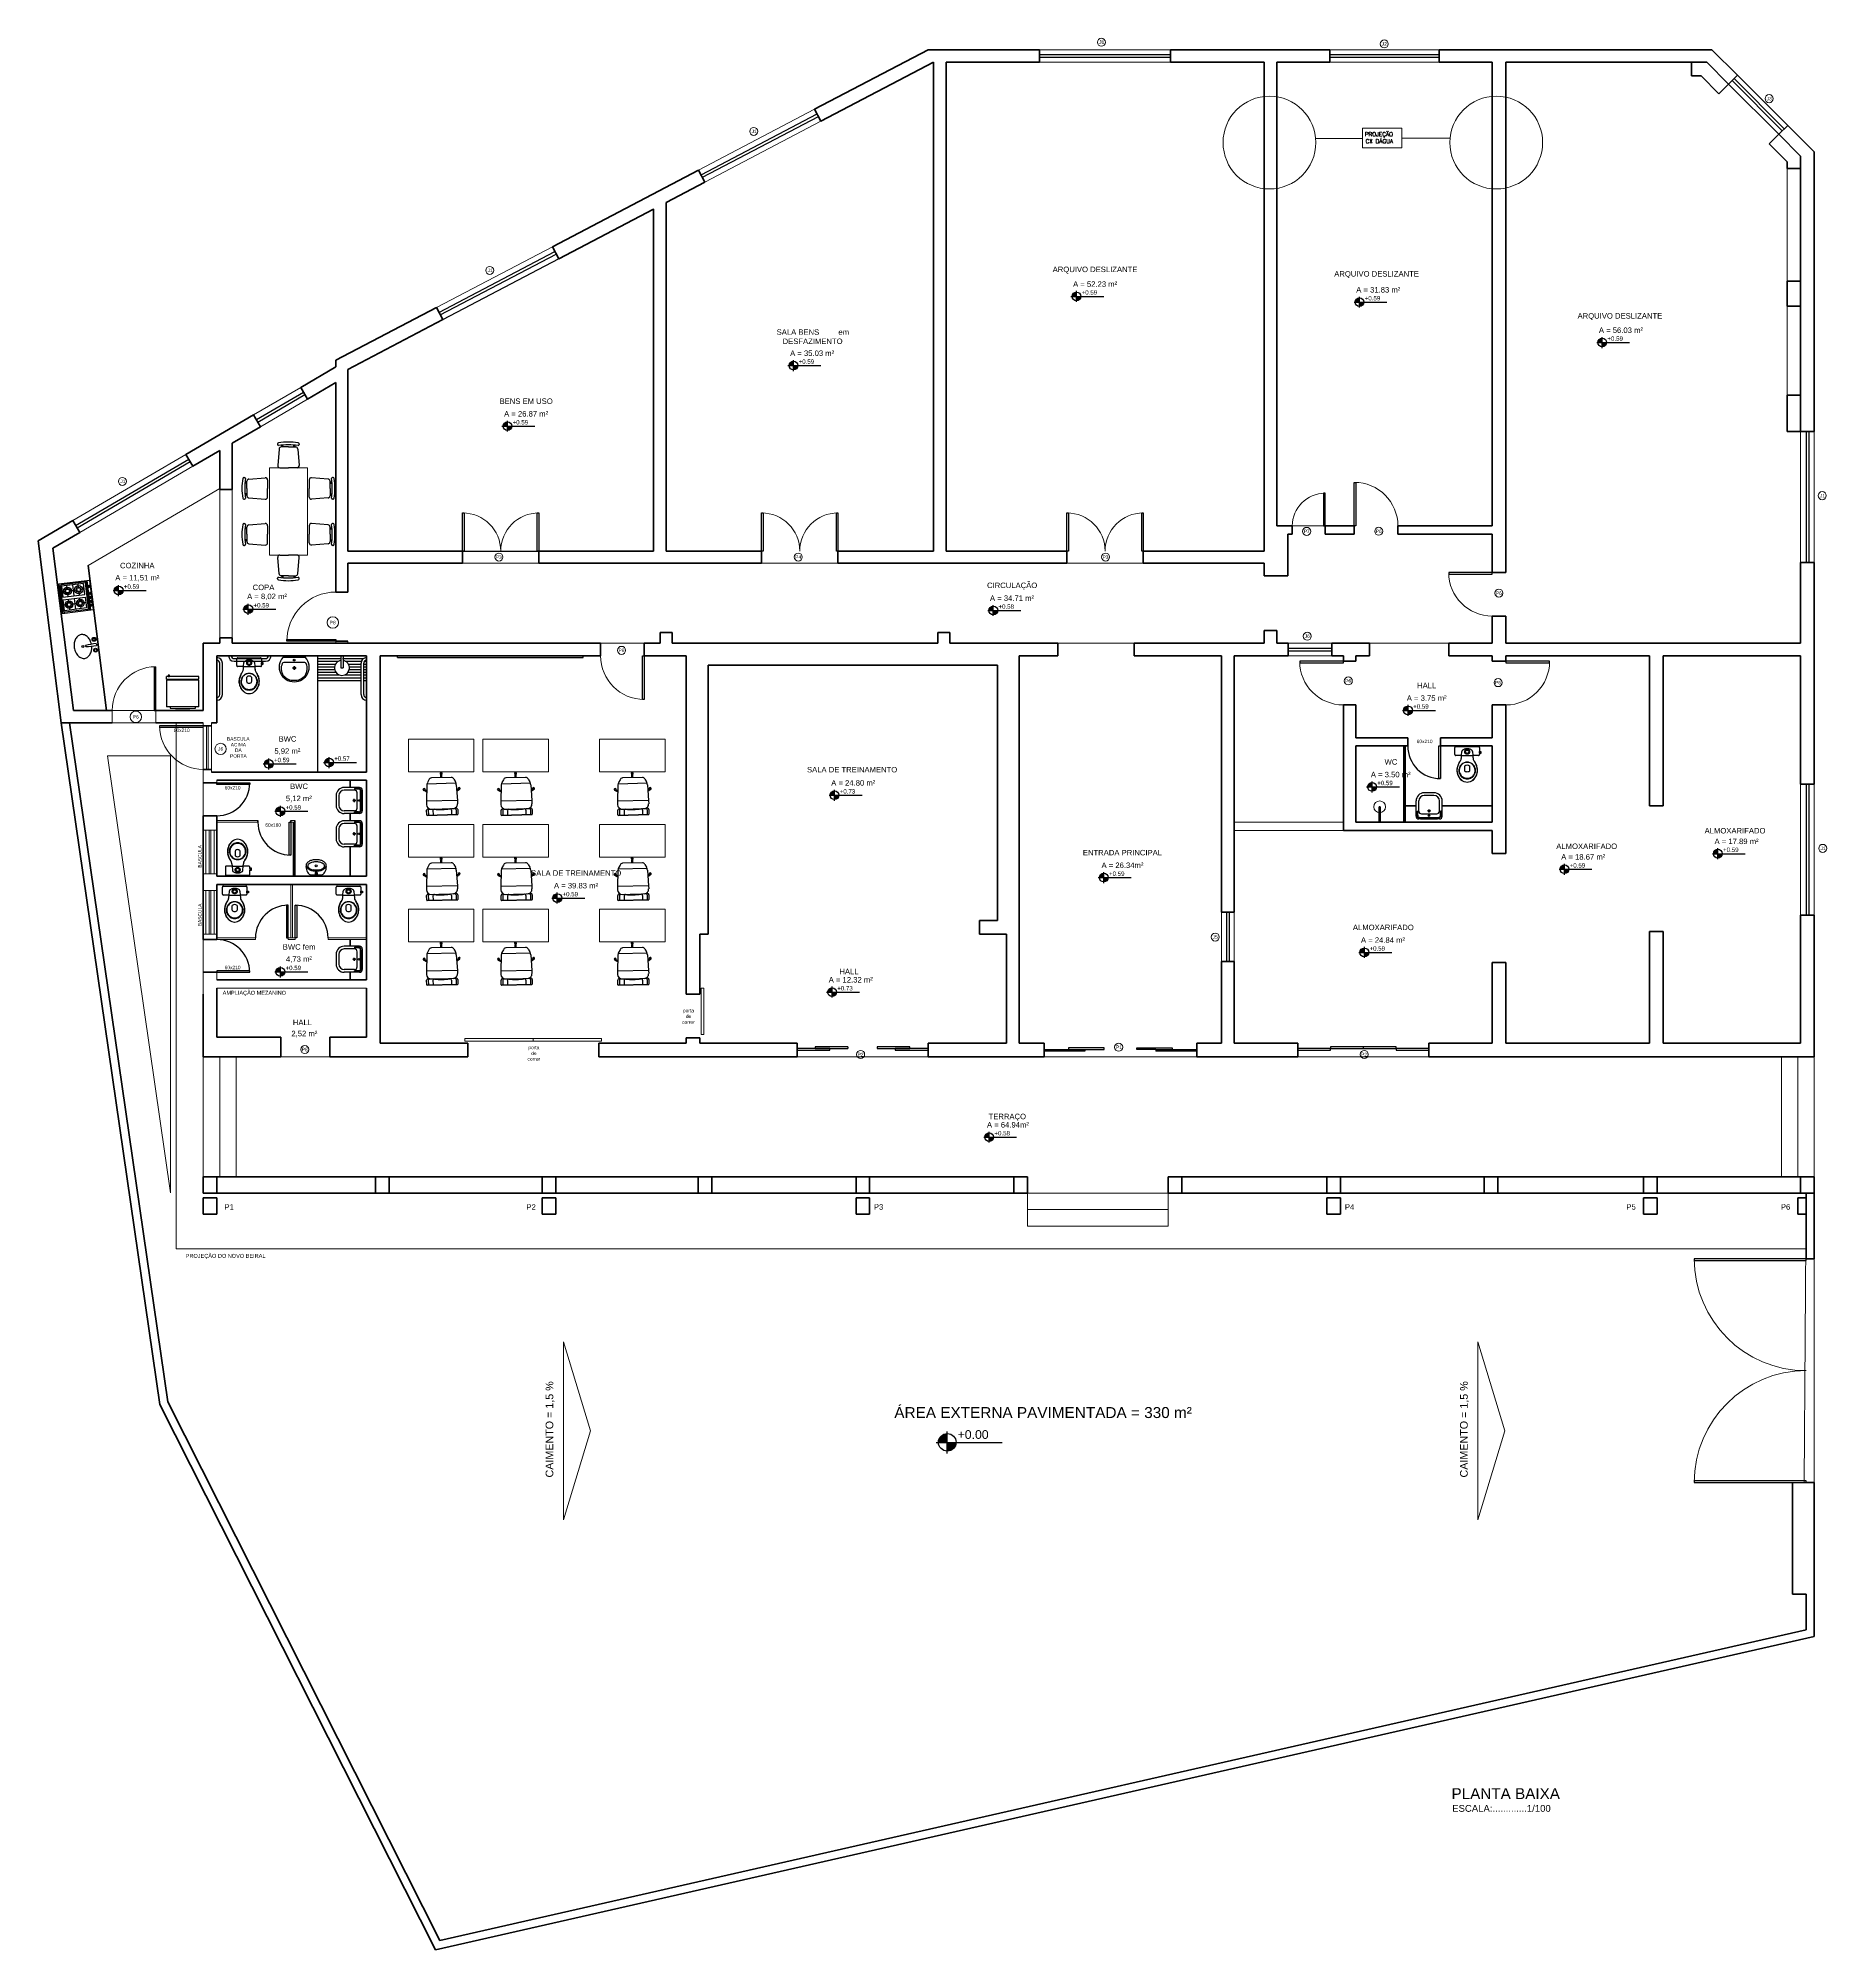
# Model space of a CAD drawing. Extents: x 712.4 to 745.2, y -60.1 to -25.1.
import ezdxf

# ---------------------------------------------------------------- set-up
doc = ezdxf.new("R2010")
doc.units = 0
doc.header["$LTSCALE"] = 50
doc.linetypes.add('CONTINUA', pattern=[0])
doc.linetypes.add('HIDDEN', pattern=[9.525, 6.35, -3.175])
for name, color, linetype in [('01', 8, 'Continuous'), ('HACHURAS', 6, 'Continuous'), ('parede', 5, 'Continuous'), ('PAREDE2', 1, 'Continuous'), ('TEX', 7, 'Continuous'), ('TEXTOS', 6, 'Continuous')]:
    doc.layers.add(name, color=color, linetype=linetype)
for name, color, linetype, lineweight in [('1piso', 253, 'Continuous', 5), ('2pecas', 4, 'Continuous', 18), ('2peitoril', 4, 'Continuous', 15), ('2prancha', 4, 'Continuous', 18), ('2texto', 4, 'Continuous', 18), ('3esquadria', 2, 'Continuous', 25), ('8alvenaria', 3, 'Continuous', 60), ('ASHADE', 7, 'Continuous', 9), ('Mureta', 6, 'Continuous', 35)]:
    doc.layers.add(name, color=color, linetype=linetype, lineweight=lineweight)
doc.styles.add('ARIAL', font='arial.ttf', dxfattribs={"height": 7.5})
doc.styles.add('CARIMBO', font='swissek.ttf')
doc.styles.add('ROMANS', font='romans')

msp = doc.modelspace()

# ---------------------------------------------------------------- hatches: boundary and pattern name
at = {"layer": '2texto', "lineweight": -2, "ltscale": 0.05}
h = msp.add_hatch(color=256, dxfattribs=at)
h.paths.add_polyline_path([(731.425, -29.758, 0.414214), (731.344, -29.839), (731.425, -29.839)])
h.paths.add_polyline_path([(731.505, -29.839), (731.425, -29.839), (731.425, -29.919, 0.414214)])
h = msp.add_hatch(color=256, dxfattribs=at)
h.paths.add_polyline_path([(736.612, -29.864, 0.414214), (736.532, -29.945), (736.612, -29.945)])
h.paths.add_polyline_path([(736.693, -29.945), (736.612, -29.945), (736.612, -30.025, 0.414214)])
h = msp.add_hatch(color=256, dxfattribs=at)
h.paths.add_polyline_path([(741.059, -30.605, 0.414214), (740.978, -30.685), (741.059, -30.685)])
h.paths.add_polyline_path([(741.139, -30.685), (741.059, -30.685), (741.059, -30.766, 0.414214)])
h = msp.add_hatch(color=256, dxfattribs=at)
h.paths.add_polyline_path([(726.239, -31.027, 0.414214), (726.158, -31.107), (726.239, -31.107)])
h.paths.add_polyline_path([(726.319, -31.107), (726.239, -31.107), (726.239, -31.187, 0.414214)])
h = msp.add_hatch(color=256, dxfattribs=at)
h.paths.add_polyline_path([(720.998, -32.137, 0.414214), (720.918, -32.218), (720.998, -32.218)])
h.paths.add_polyline_path([(721.079, -32.218), (720.998, -32.218), (720.998, -32.298, 0.414214)])
h = msp.add_hatch(color=256, dxfattribs=at)
h.paths.add_polyline_path([(713.874, -35.149, 0.414214), (713.793, -35.23), (713.874, -35.23)])
h.paths.add_polyline_path([(713.954, -35.23), (713.874, -35.23), (713.874, -35.31, 0.414214)])
h = msp.add_hatch(color=256, dxfattribs=at)
h.paths.add_polyline_path([(716.25, -35.492, 0.414214), (716.169, -35.572), (716.25, -35.572)])
h.paths.add_polyline_path([(716.33, -35.572), (716.25, -35.572), (716.25, -35.652, 0.414214)])
h = msp.add_hatch(color=256, dxfattribs=at)
h.paths.add_polyline_path([(729.901, -35.515, 0.414214), (729.821, -35.596), (729.901, -35.596)])
h.paths.add_polyline_path([(729.982, -35.596), (729.901, -35.596), (729.901, -35.676, 0.414214)])
h = msp.add_hatch(color=256, dxfattribs=at)
h.paths.add_polyline_path([(737.5, -37.347, 0.414214), (737.42, -37.427), (737.5, -37.427)])
h.paths.add_polyline_path([(737.581, -37.427), (737.5, -37.427), (737.5, -37.508, 0.414214)])
h = msp.add_hatch(color=256, dxfattribs=at)
h.paths.add_polyline_path([(716.625, -38.327, 0.414214), (716.544, -38.408), (716.625, -38.408)])
h.paths.add_polyline_path([(716.705, -38.408), (716.625, -38.408), (716.625, -38.488, 0.414214)])
h = msp.add_hatch(color=256, dxfattribs=at)
h.paths.add_polyline_path([(717.729, -38.302, 0.414214), (717.649, -38.382), (717.729, -38.382)])
h.paths.add_polyline_path([(717.809, -38.382), (717.729, -38.382), (717.729, -38.462, 0.414214)])
h = msp.add_hatch(color=256, dxfattribs=at)
h.paths.add_polyline_path([(736.841, -38.748, 0.414214), (736.761, -38.829), (736.841, -38.829)])
h.paths.add_polyline_path([(736.922, -38.829), (736.841, -38.829), (736.841, -38.909, 0.414214)])
h = msp.add_hatch(color=256, dxfattribs=at)
h.paths.add_polyline_path([(716.837, -39.195, 0.414214), (716.756, -39.276), (716.837, -39.276)])
h.paths.add_polyline_path([(716.917, -39.276), (716.837, -39.276), (716.837, -39.356, 0.414214)])
h = msp.add_hatch(color=256, dxfattribs=at)
h.paths.add_polyline_path([(726.992, -38.902, 0.414214), (726.912, -38.982), (726.992, -38.982)])
h.paths.add_polyline_path([(727.073, -38.982), (726.992, -38.982), (726.992, -39.062, 0.414214)])
h = msp.add_hatch(color=256, dxfattribs=at)
h.paths.add_polyline_path([(740.368, -40.258, 0.414214), (740.287, -40.338), (740.368, -40.338)])
h.paths.add_polyline_path([(740.448, -40.338), (740.368, -40.338), (740.368, -40.419, 0.414214)])
h = msp.add_hatch(color=256, dxfattribs=at)
h.paths.add_polyline_path([(743.178, -39.972, 0.414214), (743.098, -40.053), (743.178, -40.053)])
h.paths.add_polyline_path([(743.259, -40.053), (743.178, -40.053), (743.178, -40.133, 0.414214)])
h = msp.add_hatch(color=256, dxfattribs=at)
h.paths.add_polyline_path([(731.925, -40.411, 0.414214), (731.845, -40.491), (731.925, -40.491)])
h.paths.add_polyline_path([(732.006, -40.491), (731.925, -40.491), (731.925, -40.572, 0.414214)])
h = msp.add_hatch(color=256, dxfattribs=at)
h.paths.add_polyline_path([(721.912, -40.785, 0.414214), (721.832, -40.866), (721.912, -40.866)])
h.paths.add_polyline_path([(721.993, -40.866), (721.912, -40.866), (721.912, -40.946, 0.414214)])
h = msp.add_hatch(color=256, dxfattribs=at)
h.paths.add_polyline_path([(736.7, -41.781, 0.414214), (736.619, -41.862), (736.7, -41.862)])
h.paths.add_polyline_path([(736.78, -41.862), (736.7, -41.862), (736.7, -41.942, 0.414214)])
h = msp.add_hatch(color=256, dxfattribs=at)
h.paths.add_polyline_path([(716.837, -42.139, 0.414214), (716.756, -42.219), (716.837, -42.219)])
h.paths.add_polyline_path([(716.917, -42.219), (716.837, -42.219), (716.837, -42.3, 0.414214)])
h = msp.add_hatch(color=256, dxfattribs=at)
h.paths.add_polyline_path([(726.946, -42.51, 0.414214), (726.866, -42.591), (726.946, -42.591)])
h.paths.add_polyline_path([(727.026, -42.591), (726.946, -42.591), (726.946, -42.671, 0.414214)])
h = msp.add_hatch(color=256, dxfattribs=at)
h.paths.add_polyline_path([(729.826, -45.168, 0.414214), (729.746, -45.248), (729.826, -45.248)])
h.paths.add_polyline_path([(729.907, -45.248), (729.826, -45.248), (729.826, -45.329, 0.414214)])
h = msp.add_hatch(color=256, dxfattribs=at)
h.paths.add_polyline_path([(729.057, -50.681, 0.414214), (728.897, -50.842), (729.057, -50.842)])
h.paths.add_polyline_path([(729.218, -50.842), (729.057, -50.842), (729.057, -51.002, 0.414214)])

# ---------------------------------------------------------------- linework, layer by layer
for p, q in [((712.769, -35.109), (713.347, -35.037)), ((712.837, -35.655), (712.769, -35.109)), ((712.851, -35.653), (712.783, -35.107)), ((712.866, -35.611), (712.808, -35.144)), ((712.825, -35.122), (713.242, -35.07)), ((713.23, -35.102), (712.827, -35.152)), ((712.827, -35.152), (712.852, -35.351)), ((712.839, -35.251), (712.915, -35.242)), ((712.852, -35.351), (713.255, -35.3)), ((712.858, -35.4), (713.261, -35.35)), ((712.934, -35.216), (712.924, -35.14)), ((712.949, -35.338), (712.939, -35.26)), ((712.959, -35.236), (713.042, -35.226)), ((713.029, -35.127), (713.054, -35.325)), ((713.042, -35.226), (713.12, -35.216)), ((713.06, -35.375), (713.085, -35.573)), ((713.139, -35.191), (713.129, -35.114)), ((713.154, -35.313), (713.144, -35.235)), ((713.17, -35.44), (713.16, -35.362)), ((713.164, -35.211), (713.242, -35.201)), ((713.255, -35.3), (713.23, -35.102)), ((713.261, -35.35), (713.286, -35.548)), ((713.323, -35.554), (713.264, -35.087)), ((713.347, -35.591), (713.279, -35.045)), ((713.367, -35.589), (713.299, -35.043)), ((713.329, -35.134), (713.336, -35.133)), ((713.334, -35.171), (713.341, -35.17)), ((713.346, -35.264), (713.352, -35.263)), ((713.415, -35.583), (713.347, -35.037)), ((713.351, -35.3), (713.357, -35.299)), ((713.354, -35.333), (713.36, -35.332)), ((713.359, -35.37), (713.366, -35.369)), ((713.415, -35.583), (712.837, -35.655)), ((712.883, -35.599), (712.858, -35.4)), ((712.945, -35.49), (712.87, -35.499)), ((713.286, -35.548), (712.883, -35.599)), ((713.305, -35.576), (712.889, -35.628)), ((712.965, -35.465), (712.955, -35.388)), ((712.98, -35.586), (712.97, -35.509)), ((713.073, -35.474), (712.99, -35.484)), ((713.151, -35.464), (713.073, -35.474)), ((713.185, -35.561), (713.175, -35.484)), ((713.273, -35.449), (713.195, -35.459)), ((713.364, -35.407), (713.37, -35.406)), ((713.368, -35.444), (713.375, -35.443)), ((713.372, -35.477), (713.378, -35.476)), ((713.377, -35.513), (713.384, -35.513)), ((713.269, -36.248), (713.268, -36.24)), ((713.27, -36.256), (713.269, -36.248)), ((713.464, -36.2), (713.467, -36.218)), ((713.467, -36.218), (713.469, -36.236)), ((714.806, -36.781), (714.782, -36.781)), ((714.782, -36.781), (714.782, -36.805)), ((714.806, -36.805), (714.806, -36.781)), ((716.04, -36.553), (716.04, -36.48)), ((716.04, -36.583), (716.04, -36.553)), ((716.04, -36.583), (716.04, -36.553)), ((716.04, -36.606), (716.04, -36.583)), ((716.04, -36.606), (716.04, -36.583)), ((716.058, -36.462), (716.265, -36.462)), ((716.163, -36.625), (716.058, -36.625)), ((716.163, -36.625), (716.058, -36.625)), ((716.159, -36.67), (716.163, -36.625)), ((716.159, -36.67), (716.163, -36.625)), ((716.163, -36.625), (716.265, -36.625)), ((716.163, -36.625), (716.265, -36.625)), ((716.265, -36.462), (716.472, -36.462)), ((716.265, -36.625), (716.368, -36.625)), ((716.265, -36.625), (716.368, -36.625)), ((716.368, -36.625), (716.371, -36.67)), ((716.472, -36.625), (716.368, -36.625)), ((716.368, -36.625), (716.371, -36.67)), ((716.472, -36.625), (716.368, -36.625)), ((716.49, -36.48), (716.49, -36.553)), ((716.49, -36.553), (716.502, -36.553)), ((716.49, -36.583), (716.49, -36.553)), ((716.49, -36.583), (716.49, -36.553)), ((716.502, -36.583), (716.49, -36.583)), ((716.49, -36.583), (716.49, -36.606)), ((716.502, -36.583), (716.49, -36.583)), ((716.49, -36.583), (716.49, -36.606)), ((716.502, -36.55), (716.518, -36.55)), ((716.502, -36.553), (716.502, -36.55)), ((716.502, -36.553), (716.502, -36.583)), ((716.502, -36.553), (716.502, -36.583)), ((716.502, -36.586), (716.502, -36.583)), ((716.502, -36.586), (716.502, -36.583)), ((716.518, -36.586), (716.502, -36.586)), ((716.518, -36.586), (716.502, -36.586)), ((716.518, -36.55), (716.518, -36.568)), ((716.518, -36.55), (716.518, -36.568)), ((716.518, -36.568), (716.518, -36.586)), ((716.518, -36.568), (716.518, -36.586)), ((715.344, -36.804), (714.748, -36.806)), ((714.748, -36.852), (714.748, -36.806)), ((714.748, -36.852), (715.344, -36.85)), ((714.748, -36.867), (715.344, -36.865)), ((714.748, -36.867), (714.75, -37.361)), ((714.782, -36.805), (714.806, -36.805)), ((714.783, -36.852), (714.783, -36.867)), ((715.309, -36.866), (715.309, -36.85)), ((715.344, -36.85), (715.344, -36.804)), ((715.346, -37.359), (715.344, -36.865)), ((716.221, -36.9), (716.221, -36.815)), ((716.31, -36.815), (716.31, -36.9)), ((715.346, -37.359), (714.75, -37.361)), ((714.817, -37.361), (714.817, -37.385)), ((714.817, -37.385), (714.917, -37.392)), ((714.917, -37.392), (715.179, -37.391)), ((715.179, -37.391), (715.279, -37.383)), ((715.279, -37.383), (715.279, -37.359)), ((738.065, -38.677), (738.065, -38.077)), ((738.065, -38.077), (738.095, -38.077)), ((738.095, -38.077), (738.095, -38.677)), ((738.359, -38.181), (738.359, -38.108)), ((738.359, -38.211), (738.359, -38.181)), ((738.359, -38.211), (738.359, -38.181)), ((738.377, -38.09), (738.584, -38.09)), ((738.584, -38.09), (738.791, -38.09)), ((738.809, -38.108), (738.809, -38.181)), ((738.809, -38.181), (738.821, -38.181)), ((738.821, -38.178), (738.837, -38.178)), ((738.821, -38.181), (738.821, -38.178)), ((738.837, -38.178), (738.837, -38.196)), ((738.837, -38.178), (738.837, -38.196)), ((738.359, -38.233), (738.359, -38.211)), ((738.359, -38.233), (738.359, -38.211)), ((738.482, -38.252), (738.377, -38.252)), ((738.482, -38.252), (738.377, -38.252)), ((738.478, -38.298), (738.482, -38.252)), ((738.478, -38.298), (738.482, -38.252)), ((738.687, -38.252), (738.69, -38.298)), ((738.791, -38.252), (738.687, -38.252)), ((738.687, -38.252), (738.69, -38.298)), ((738.791, -38.252), (738.687, -38.252)), ((738.821, -38.211), (738.809, -38.211)), ((738.809, -38.211), (738.809, -38.233)), ((738.821, -38.211), (738.809, -38.211)), ((738.809, -38.211), (738.809, -38.233)), ((738.821, -38.214), (738.821, -38.211)), ((738.821, -38.214), (738.821, -38.211)), ((738.837, -38.214), (738.821, -38.214)), ((738.837, -38.214), (738.821, -38.214)), ((738.837, -38.196), (738.837, -38.214)), ((738.837, -38.196), (738.837, -38.214)), ((715.675, -38.757), (716.275, -38.757)), ((715.675, -38.787), (715.675, -38.757)), ((716.275, -38.787), (715.675, -38.787)), ((716.275, -38.757), (716.275, -38.787)), ((738.095, -38.677), (738.065, -38.677)), ((716.996, -40.077), (716.996, -39.477)), ((716.996, -39.477), (717.026, -39.477)), ((717.026, -39.477), (717.026, -40.077)), ((715.951, -40.283), (715.847, -40.283)), ((715.951, -40.283), (715.847, -40.283)), ((715.948, -40.237), (715.951, -40.283)), ((715.948, -40.237), (715.951, -40.283)), ((715.951, -40.283), (716.054, -40.283)), ((715.951, -40.283), (716.054, -40.283)), ((716.01, -40.007), (716.01, -40.092)), ((716.054, -40.283), (716.157, -40.283)), ((716.054, -40.283), (716.157, -40.283)), ((716.099, -40.092), (716.099, -40.007)), ((716.157, -40.283), (716.16, -40.237)), ((716.157, -40.283), (716.16, -40.237)), ((716.261, -40.283), (716.157, -40.283)), ((716.261, -40.283), (716.157, -40.283)), ((717.026, -40.077), (716.996, -40.077)), ((715.829, -40.302), (715.829, -40.324)), ((715.829, -40.302), (715.829, -40.324)), ((715.829, -40.324), (715.829, -40.354)), ((715.829, -40.324), (715.829, -40.354)), ((715.829, -40.354), (715.829, -40.427)), ((715.847, -40.445), (716.054, -40.445)), ((716.054, -40.445), (716.261, -40.445)), ((716.279, -40.324), (716.279, -40.302)), ((716.279, -40.324), (716.279, -40.302)), ((716.291, -40.324), (716.279, -40.324)), ((716.291, -40.324), (716.279, -40.324)), ((716.279, -40.324), (716.279, -40.354)), ((716.279, -40.324), (716.279, -40.354)), ((716.279, -40.354), (716.291, -40.354)), ((716.279, -40.427), (716.279, -40.354)), ((716.291, -40.321), (716.291, -40.324)), ((716.307, -40.321), (716.291, -40.321)), ((716.291, -40.321), (716.291, -40.324)), ((716.307, -40.321), (716.291, -40.321)), ((716.291, -40.354), (716.291, -40.324)), ((716.291, -40.354), (716.291, -40.324)), ((716.291, -40.354), (716.291, -40.357)), ((716.291, -40.357), (716.307, -40.357)), ((716.307, -40.339), (716.307, -40.321)), ((716.307, -40.339), (716.307, -40.321)), ((716.307, -40.357), (716.307, -40.339)), ((716.307, -40.357), (716.307, -40.339)), ((717.389, -40.443), (717.599, -40.443)), ((717.474, -40.403), (717.474, -40.443)), ((717.494, -40.443), (717.494, -40.382)), ((717.514, -40.403), (717.514, -40.443)), ((715.775, -40.74), (715.775, -40.667)), ((715.775, -40.77), (715.775, -40.74)), ((715.775, -40.77), (715.775, -40.74)), ((715.775, -40.792), (715.775, -40.77)), ((715.775, -40.792), (715.775, -40.77)), ((715.793, -40.649), (716, -40.649)), ((715.897, -40.811), (715.793, -40.811)), ((715.897, -40.811), (715.793, -40.811)), ((715.894, -40.857), (715.897, -40.811)), ((715.894, -40.857), (715.897, -40.811)), ((715.897, -40.811), (716, -40.811)), ((715.897, -40.811), (716, -40.811)), ((716, -40.649), (716.207, -40.649)), ((716, -40.811), (716.102, -40.811)), ((716, -40.811), (716.102, -40.811)), ((716.102, -40.811), (716.106, -40.857)), ((716.207, -40.811), (716.102, -40.811)), ((716.102, -40.811), (716.106, -40.857)), ((716.207, -40.811), (716.102, -40.811)), ((716.225, -40.667), (716.225, -40.74)), ((716.225, -40.74), (716.236, -40.74)), ((716.225, -40.77), (716.225, -40.74)), ((716.225, -40.77), (716.225, -40.74)), ((716.236, -40.77), (716.225, -40.77)), ((716.225, -40.77), (716.225, -40.792)), ((716.236, -40.77), (716.225, -40.77)), ((716.225, -40.77), (716.225, -40.792)), ((716.236, -40.737), (716.252, -40.737)), ((716.236, -40.74), (716.236, -40.737)), ((716.236, -40.74), (716.236, -40.77)), ((716.236, -40.74), (716.236, -40.77)), ((716.236, -40.773), (716.236, -40.77)), ((716.236, -40.773), (716.236, -40.77)), ((716.252, -40.773), (716.236, -40.773)), ((716.252, -40.773), (716.236, -40.773)), ((716.252, -40.737), (716.252, -40.755)), ((716.252, -40.737), (716.252, -40.755)), ((716.252, -40.755), (716.252, -40.773)), ((716.252, -40.755), (716.252, -40.773)), ((717.862, -40.74), (717.862, -40.667)), ((717.862, -40.77), (717.862, -40.74)), ((717.862, -40.77), (717.862, -40.74)), ((717.862, -40.792), (717.862, -40.77)), ((717.862, -40.792), (717.862, -40.77)), ((717.88, -40.649), (718.087, -40.649)), ((717.984, -40.811), (717.88, -40.811)), ((717.984, -40.811), (717.88, -40.811)), ((717.981, -40.857), (717.984, -40.811)), ((717.981, -40.857), (717.984, -40.811)), ((717.984, -40.811), (718.087, -40.811)), ((717.984, -40.811), (718.087, -40.811)), ((718.087, -40.649), (718.294, -40.649)), ((718.087, -40.811), (718.19, -40.811)), ((718.087, -40.811), (718.19, -40.811)), ((718.19, -40.811), (718.193, -40.857)), ((718.294, -40.811), (718.19, -40.811)), ((718.19, -40.811), (718.193, -40.857)), ((718.294, -40.811), (718.19, -40.811)), ((718.312, -40.667), (718.312, -40.74)), ((718.312, -40.74), (718.323, -40.74)), ((718.312, -40.77), (718.312, -40.74)), ((718.312, -40.77), (718.312, -40.74)), ((718.323, -40.77), (718.312, -40.77)), ((718.312, -40.77), (718.312, -40.792)), ((718.323, -40.77), (718.312, -40.77)), ((718.312, -40.77), (718.312, -40.792)), ((718.323, -40.737), (718.339, -40.737)), ((718.323, -40.74), (718.323, -40.737)), ((718.323, -40.74), (718.323, -40.77)), ((718.323, -40.74), (718.323, -40.77)), ((718.323, -40.773), (718.323, -40.77)), ((718.323, -40.773), (718.323, -40.77)), ((718.339, -40.773), (718.323, -40.773)), ((718.339, -40.773), (718.323, -40.773)), ((718.339, -40.737), (718.339, -40.755)), ((718.339, -40.737), (718.339, -40.755)), ((718.339, -40.755), (718.339, -40.773)), ((718.339, -40.755), (718.339, -40.773)), ((715.955, -41.087), (715.955, -41.002)), ((716.044, -41.002), (716.044, -41.087)), ((716.981, -40.997), (716.951, -40.997)), ((716.951, -40.997), (716.951, -41.597)), ((716.981, -41.597), (716.981, -40.997)), ((717.111, -41.597), (717.111, -40.997)), ((717.111, -40.997), (717.141, -40.997)), ((717.141, -40.997), (717.141, -41.597)), ((718.042, -41.087), (718.042, -41.002)), ((718.131, -41.002), (718.131, -41.087)), ((716.951, -41.597), (716.981, -41.597)), ((717.141, -41.597), (717.111, -41.597)), ((716.275, -42.197), (715.675, -42.197)), ((715.675, -42.197), (715.675, -42.227)), ((715.675, -42.227), (716.275, -42.227)), ((716.275, -42.227), (716.275, -42.197))]:
    msp.add_line(p, q)
at = {"linetype": 'HIDDEN'}
for p, q in [((716.163, -36.625), (716.168, -36.55)), ((716.163, -36.625), (716.168, -36.55)), ((716.363, -36.55), (716.368, -36.625)), ((716.363, -36.55), (716.368, -36.625)), ((715.951, -40.283), (715.957, -40.357)), ((715.951, -40.283), (715.957, -40.357)), ((716.152, -40.357), (716.157, -40.283)), ((716.152, -40.357), (716.157, -40.283)), ((715.897, -40.811), (715.902, -40.737)), ((715.897, -40.811), (715.902, -40.737)), ((716.097, -40.737), (716.102, -40.811)), ((716.097, -40.737), (716.102, -40.811)), ((717.984, -40.811), (717.989, -40.737)), ((717.984, -40.811), (717.989, -40.737)), ((718.184, -40.737), (718.19, -40.811)), ((718.184, -40.737), (718.19, -40.811))]:
    msp.add_line(p, q, dxfattribs=at)
at = {"linetype": 'ByBlock'}
for p, q in [((719.472, -38.893), (719.453, -38.872)), ((719.489, -38.878), (719.47, -38.856)), ((719.519, -38.805), (719.513, -39.092)), ((720.055, -38.763), (719.523, -38.776)), ((719.56, -38.702), (719.533, -38.751)), ((719.968, -38.656), (719.605, -38.665)), ((719.773, -38.596), (719.773, -38.568)), ((719.778, -38.609), (719.776, -38.609)), ((719.778, -38.661), (719.776, -38.609)), ((719.794, -38.609), (719.792, -38.609)), ((719.796, -38.66), (719.794, -38.609)), ((719.796, -38.595), (719.795, -38.567)), ((720.015, -38.69), (720.044, -38.738)), ((720.061, -38.791), (720.082, -39.077)), ((720.068, -38.882), (720.089, -38.874)), ((720.07, -38.908), (720.103, -38.885)), ((720.089, -38.874), (720.091, -38.875)), ((720.095, -38.862), (720.113, -38.84)), ((720.101, -38.883), (720.103, -38.885)), ((720.113, -38.876), (720.131, -38.854)), ((720.835, -38.893), (720.816, -38.872)), ((720.852, -38.878), (720.834, -38.856)), ((720.883, -38.805), (720.877, -39.092)), ((721.419, -38.763), (720.887, -38.776)), ((720.923, -38.702), (720.897, -38.751)), ((721.332, -38.656), (720.969, -38.665)), ((721.137, -38.596), (721.136, -38.568)), ((721.142, -38.609), (721.14, -38.609)), ((721.141, -38.661), (721.14, -38.609)), ((721.158, -38.609), (721.156, -38.609)), ((721.159, -38.66), (721.158, -38.609)), ((721.16, -38.595), (721.159, -38.567)), ((721.379, -38.69), (721.408, -38.738)), ((721.425, -38.791), (721.446, -39.077)), ((721.431, -38.882), (721.452, -38.874)), ((721.433, -38.908), (721.467, -38.885)), ((721.452, -38.874), (721.454, -38.875)), ((721.459, -38.862), (721.477, -38.84)), ((721.465, -38.883), (721.467, -38.885)), ((721.477, -38.876), (721.494, -38.854)), ((722.973, -38.893), (722.955, -38.872)), ((722.991, -38.878), (722.972, -38.856)), ((723.021, -38.805), (723.015, -39.092)), ((723.557, -38.763), (723.025, -38.776)), ((723.061, -38.702), (723.035, -38.751)), ((723.47, -38.656), (723.107, -38.665)), ((723.275, -38.596), (723.274, -38.568)), ((723.28, -38.609), (723.278, -38.609)), ((723.279, -38.661), (723.278, -38.609)), ((723.296, -38.609), (723.294, -38.609)), ((723.298, -38.66), (723.296, -38.609)), ((723.298, -38.595), (723.297, -38.567)), ((723.517, -38.69), (723.546, -38.738)), ((723.563, -38.791), (723.584, -39.077)), ((723.57, -38.882), (723.591, -38.874)), ((723.571, -38.908), (723.605, -38.885)), ((723.591, -38.874), (723.592, -38.875)), ((723.597, -38.862), (723.615, -38.84)), ((723.603, -38.883), (723.605, -38.885)), ((723.615, -38.876), (723.633, -38.854)), ((719.484, -38.899), (719.482, -38.901)), ((719.517, -38.923), (719.482, -38.901)), ((719.496, -38.889), (719.494, -38.891)), ((719.517, -38.896), (719.496, -38.889)), ((720.082, -39.077), (719.513, -39.092)), ((719.513, -39.092), (719.515, -39.152)), ((719.541, -39.233), (719.572, -39.235)), ((720.061, -39.219), (720.03, -39.223)), ((720.082, -39.077), (720.084, -39.138)), ((720.848, -38.899), (720.846, -38.901)), ((720.88, -38.923), (720.846, -38.901)), ((720.86, -38.889), (720.858, -38.891)), ((720.881, -38.896), (720.86, -38.889)), ((721.446, -39.077), (720.877, -39.092)), ((720.877, -39.092), (720.878, -39.152)), ((720.905, -39.233), (720.936, -39.235)), ((721.425, -39.219), (721.394, -39.223)), ((721.446, -39.077), (721.447, -39.138)), ((722.986, -38.899), (722.984, -38.901)), ((723.019, -38.923), (722.984, -38.901)), ((722.998, -38.889), (722.996, -38.891)), ((723.019, -38.896), (722.998, -38.889)), ((723.584, -39.077), (723.015, -39.092)), ((723.015, -39.092), (723.016, -39.152)), ((723.043, -39.233), (723.074, -39.235)), ((723.563, -39.219), (723.532, -39.223)), ((723.584, -39.077), (723.586, -39.138)), ((719.52, -39.343), (719.517, -39.258)), ((719.52, -39.344), (720.089, -39.329)), ((719.527, -39.35), (720.082, -39.336)), ((719.548, -39.26), (719.55, -39.337)), ((719.633, -39.264), (719.634, -39.335)), ((719.972, -39.255), (719.973, -39.326)), ((720.056, -39.247), (720.058, -39.324)), ((720.086, -39.243), (720.089, -39.328)), ((720.883, -39.343), (720.881, -39.258)), ((720.883, -39.344), (721.452, -39.329)), ((720.891, -39.35), (721.445, -39.336)), ((720.911, -39.26), (720.913, -39.337)), ((720.996, -39.264), (720.998, -39.335)), ((721.335, -39.255), (721.337, -39.326)), ((721.42, -39.247), (721.422, -39.324)), ((721.45, -39.243), (721.452, -39.328)), ((723.021, -39.343), (723.019, -39.258)), ((723.021, -39.344), (723.591, -39.329)), ((723.029, -39.35), (723.583, -39.336)), ((723.049, -39.26), (723.052, -39.337)), ((723.134, -39.264), (723.136, -39.335)), ((723.473, -39.255), (723.475, -39.326)), ((723.558, -39.247), (723.56, -39.324)), ((723.588, -39.243), (723.59, -39.328)), ((719.56, -40.264), (719.533, -40.314)), ((719.968, -40.219), (719.605, -40.228)), ((719.773, -40.159), (719.773, -40.13)), ((719.778, -40.172), (719.776, -40.172)), ((719.778, -40.223), (719.776, -40.172)), ((719.794, -40.172), (719.792, -40.172)), ((719.796, -40.223), (719.794, -40.172)), ((719.796, -40.158), (719.795, -40.13)), ((720.015, -40.253), (720.044, -40.301)), ((720.923, -40.264), (720.897, -40.314)), ((721.332, -40.219), (720.969, -40.228)), ((721.137, -40.159), (721.136, -40.13)), ((721.142, -40.172), (721.14, -40.172)), ((721.141, -40.223), (721.14, -40.172)), ((721.158, -40.172), (721.156, -40.172)), ((721.159, -40.223), (721.158, -40.172)), ((721.16, -40.158), (721.159, -40.13)), ((721.379, -40.253), (721.408, -40.301)), ((723.061, -40.264), (723.035, -40.314)), ((723.47, -40.219), (723.107, -40.228)), ((723.275, -40.159), (723.274, -40.13)), ((723.28, -40.172), (723.278, -40.172)), ((723.279, -40.223), (723.278, -40.172)), ((723.296, -40.172), (723.294, -40.172)), ((723.298, -40.223), (723.296, -40.172)), ((723.298, -40.158), (723.297, -40.13)), ((723.517, -40.253), (723.546, -40.301)), ((719.472, -40.455), (719.453, -40.434)), ((719.489, -40.44), (719.47, -40.419)), ((719.484, -40.462), (719.482, -40.464)), ((719.517, -40.485), (719.482, -40.464)), ((719.496, -40.452), (719.494, -40.453)), ((719.517, -40.459), (719.496, -40.452)), ((719.519, -40.368), (719.513, -40.654)), ((720.055, -40.325), (719.523, -40.339)), ((720.061, -40.354), (720.082, -40.64)), ((720.068, -40.444), (720.089, -40.436)), ((720.07, -40.471), (720.103, -40.448)), ((720.089, -40.436), (720.091, -40.438)), ((720.095, -40.424), (720.113, -40.402)), ((720.101, -40.446), (720.103, -40.448)), ((720.113, -40.439), (720.131, -40.417)), ((720.835, -40.455), (720.816, -40.434)), ((720.852, -40.44), (720.834, -40.419)), ((720.848, -40.462), (720.846, -40.464)), ((720.88, -40.485), (720.846, -40.464)), ((720.86, -40.452), (720.858, -40.453)), ((720.881, -40.459), (720.86, -40.452)), ((720.883, -40.368), (720.877, -40.654)), ((721.419, -40.325), (720.887, -40.339)), ((721.425, -40.354), (721.446, -40.64)), ((721.431, -40.444), (721.452, -40.436)), ((721.433, -40.471), (721.467, -40.448)), ((721.452, -40.436), (721.454, -40.438)), ((721.459, -40.424), (721.477, -40.402)), ((721.465, -40.446), (721.467, -40.448)), ((721.477, -40.439), (721.494, -40.417)), ((722.973, -40.455), (722.955, -40.434)), ((722.991, -40.44), (722.972, -40.419)), ((722.986, -40.462), (722.984, -40.464)), ((723.019, -40.485), (722.984, -40.464)), ((722.998, -40.452), (722.996, -40.453)), ((723.019, -40.459), (722.998, -40.452)), ((723.021, -40.368), (723.015, -40.654)), ((723.557, -40.325), (723.025, -40.339)), ((723.563, -40.354), (723.584, -40.64)), ((723.57, -40.444), (723.591, -40.436)), ((723.571, -40.471), (723.605, -40.448)), ((723.591, -40.436), (723.592, -40.438)), ((723.597, -40.424), (723.615, -40.402)), ((723.603, -40.446), (723.605, -40.448)), ((723.615, -40.439), (723.633, -40.417)), ((720.082, -40.64), (719.513, -40.654)), ((719.513, -40.654), (719.515, -40.715)), ((719.52, -40.906), (719.517, -40.82)), ((719.52, -40.907), (720.089, -40.892)), ((719.527, -40.913), (720.082, -40.898)), ((719.541, -40.795), (719.572, -40.798)), ((719.548, -40.822), (719.55, -40.9)), ((719.633, -40.826), (719.634, -40.898)), ((719.972, -40.817), (719.973, -40.889)), ((720.061, -40.782), (720.03, -40.786)), ((720.056, -40.809), (720.058, -40.887)), ((720.082, -40.64), (720.084, -40.7)), ((720.086, -40.806), (720.089, -40.891)), ((721.446, -40.64), (720.877, -40.654)), ((720.877, -40.654), (720.878, -40.715)), ((720.883, -40.906), (720.881, -40.82)), ((720.883, -40.907), (721.452, -40.892)), ((720.891, -40.913), (721.445, -40.898)), ((720.905, -40.795), (720.936, -40.798)), ((720.911, -40.822), (720.913, -40.9)), ((720.996, -40.826), (720.998, -40.898)), ((721.335, -40.817), (721.337, -40.889)), ((721.425, -40.782), (721.394, -40.786)), ((721.42, -40.809), (721.422, -40.887)), ((721.446, -40.64), (721.447, -40.7)), ((721.45, -40.806), (721.452, -40.891)), ((723.584, -40.64), (723.015, -40.654)), ((723.015, -40.654), (723.016, -40.715)), ((723.021, -40.906), (723.019, -40.82)), ((723.021, -40.907), (723.591, -40.892)), ((723.029, -40.913), (723.583, -40.898)), ((723.043, -40.795), (723.074, -40.798)), ((723.049, -40.822), (723.052, -40.9)), ((723.134, -40.826), (723.136, -40.898)), ((723.473, -40.817), (723.475, -40.889)), ((723.563, -40.782), (723.532, -40.786)), ((723.558, -40.809), (723.56, -40.887)), ((723.584, -40.64), (723.586, -40.7)), ((723.588, -40.806), (723.59, -40.891)), ((719.773, -41.71), (719.773, -41.682)), ((719.796, -41.709), (719.795, -41.681)), ((721.137, -41.71), (721.136, -41.682)), ((721.16, -41.709), (721.159, -41.681)), ((723.275, -41.71), (723.274, -41.682)), ((723.298, -41.709), (723.297, -41.681)), ((719.472, -42.006), (719.453, -41.985)), ((719.489, -41.991), (719.47, -41.97)), ((719.484, -42.013), (719.482, -42.015)), ((719.517, -42.037), (719.482, -42.015)), ((719.496, -42.003), (719.494, -42.004)), ((719.517, -42.01), (719.496, -42.003)), ((719.519, -41.919), (719.513, -42.206)), ((720.055, -41.876), (719.523, -41.89)), ((719.56, -41.815), (719.533, -41.865)), ((719.968, -41.77), (719.605, -41.779)), ((719.778, -41.723), (719.776, -41.723)), ((719.778, -41.775), (719.776, -41.723)), ((719.794, -41.723), (719.792, -41.723)), ((719.796, -41.774), (719.794, -41.723)), ((720.015, -41.804), (720.044, -41.852)), ((720.061, -41.905), (720.082, -42.191)), ((720.068, -41.996), (720.089, -41.987)), ((720.07, -42.022), (720.103, -41.999)), ((720.089, -41.987), (720.091, -41.989)), ((720.095, -41.976), (720.113, -41.953)), ((720.101, -41.997), (720.103, -41.999)), ((720.113, -41.99), (720.131, -41.968)), ((720.835, -42.006), (720.816, -41.985)), ((720.852, -41.991), (720.834, -41.97)), ((720.848, -42.013), (720.846, -42.015)), ((720.88, -42.037), (720.846, -42.015)), ((720.86, -42.003), (720.858, -42.004)), ((720.881, -42.01), (720.86, -42.003)), ((720.883, -41.919), (720.877, -42.206)), ((721.419, -41.876), (720.887, -41.89)), ((720.923, -41.815), (720.897, -41.865)), ((721.332, -41.77), (720.969, -41.779)), ((721.142, -41.723), (721.14, -41.723)), ((721.141, -41.775), (721.14, -41.723)), ((721.158, -41.723), (721.156, -41.723)), ((721.159, -41.774), (721.158, -41.723)), ((721.379, -41.804), (721.408, -41.852)), ((721.425, -41.905), (721.446, -42.191)), ((721.431, -41.996), (721.452, -41.987)), ((721.433, -42.022), (721.467, -41.999)), ((721.452, -41.987), (721.454, -41.989)), ((721.459, -41.976), (721.477, -41.953)), ((721.465, -41.997), (721.467, -41.999)), ((721.477, -41.99), (721.494, -41.968)), ((722.973, -42.006), (722.955, -41.985)), ((722.991, -41.991), (722.972, -41.97)), ((722.986, -42.013), (722.984, -42.015)), ((723.019, -42.037), (722.984, -42.015)), ((722.998, -42.003), (722.996, -42.004)), ((723.019, -42.01), (722.998, -42.003)), ((723.021, -41.919), (723.015, -42.206)), ((723.557, -41.876), (723.025, -41.89)), ((723.061, -41.815), (723.035, -41.865)), ((723.47, -41.77), (723.107, -41.779)), ((723.28, -41.723), (723.278, -41.723)), ((723.279, -41.775), (723.278, -41.723)), ((723.296, -41.723), (723.294, -41.723)), ((723.298, -41.774), (723.296, -41.723)), ((723.517, -41.804), (723.546, -41.852)), ((723.563, -41.905), (723.584, -42.191)), ((723.57, -41.996), (723.591, -41.987)), ((723.571, -42.022), (723.605, -41.999)), ((723.591, -41.987), (723.592, -41.989)), ((723.597, -41.976), (723.615, -41.953)), ((723.603, -41.997), (723.605, -41.999)), ((723.615, -41.99), (723.633, -41.968)), ((720.082, -42.191), (719.513, -42.206)), ((719.513, -42.206), (719.515, -42.266)), ((719.52, -42.457), (719.517, -42.371)), ((719.541, -42.347), (719.572, -42.349)), ((719.548, -42.374), (719.55, -42.451)), ((719.633, -42.377), (719.634, -42.449)), ((719.972, -42.368), (719.973, -42.44)), ((720.061, -42.333), (720.03, -42.337)), ((720.056, -42.36), (720.058, -42.438)), ((720.082, -42.191), (720.084, -42.251)), ((720.086, -42.357), (720.089, -42.442)), ((721.446, -42.191), (720.877, -42.206)), ((720.877, -42.206), (720.878, -42.266)), ((720.883, -42.457), (720.881, -42.371)), ((720.905, -42.347), (720.936, -42.349)), ((720.911, -42.374), (720.913, -42.451)), ((720.996, -42.377), (720.998, -42.449)), ((721.335, -42.368), (721.337, -42.44)), ((721.425, -42.333), (721.394, -42.337)), ((721.42, -42.36), (721.422, -42.438)), ((721.446, -42.191), (721.447, -42.251)), ((721.45, -42.357), (721.452, -42.442)), ((723.584, -42.191), (723.015, -42.206)), ((723.015, -42.206), (723.016, -42.266)), ((723.021, -42.457), (723.019, -42.371)), ((723.043, -42.347), (723.074, -42.349)), ((723.049, -42.374), (723.052, -42.451)), ((723.134, -42.377), (723.136, -42.449)), ((723.473, -42.368), (723.475, -42.44)), ((723.563, -42.333), (723.532, -42.337)), ((723.558, -42.36), (723.56, -42.438)), ((723.584, -42.191), (723.586, -42.251)), ((723.588, -42.357), (723.59, -42.442)), ((719.52, -42.458), (720.089, -42.443)), ((719.527, -42.464), (720.082, -42.449)), ((720.883, -42.458), (721.452, -42.443)), ((720.891, -42.464), (721.445, -42.449)), ((723.021, -42.458), (723.591, -42.443)), ((723.029, -42.464), (723.583, -42.449))]:
    msp.add_line(p, q, dxfattribs=at)
at = {"linetype": 'HIDDEN'}
msp.add_lwpolyline([(738.482, -38.252), (738.487, -38.178, -0.244331), (738.501, -38.155, -0.305389), (738.668, -38.155, -0.244331), (738.682, -38.178), (738.687, -38.252)], format="xyb", dxfattribs=at)
msp.add_lwpolyline([(738.482, -38.252), (738.487, -38.178, -0.244331), (738.501, -38.155, -0.305389), (738.668, -38.155, -0.244331), (738.682, -38.178), (738.687, -38.252)], format="xyb", dxfattribs=at)
for points in [[(738.809, -38.211), (738.809, -38.181)], [(738.809, -38.211), (738.809, -38.181)], [(738.821, -38.181), (738.821, -38.211)], [(738.821, -38.181), (738.821, -38.211)], [(738.482, -38.252), (738.584, -38.252), (738.687, -38.252)], [(738.482, -38.252), (738.584, -38.252), (738.687, -38.252)]]:
    msp.add_lwpolyline(points)
msp.add_lwpolyline([(738.691, -38.3, 0.148706), (738.704, -38.348, 0.01798), (738.717, -38.368, -0.048524), (738.744, -38.418, -0.075808), (738.766, -38.498, -0.05), (738.765, -38.558, -0.109053), (738.726, -38.658, -0.065752), (738.684, -38.707, -0.186957), (738.584, -38.746, -0.186957), (738.484, -38.707, -0.065752), (738.442, -38.658, -0.109053), (738.404, -38.558, -0.05), (738.403, -38.498, -0.075808), (738.424, -38.418, -0.048524), (738.452, -38.368, 0.01798), (738.464, -38.348, 0.148706), (738.478, -38.3, 0.148706)], format="xyb")
for points in [[(738.584, -38.375, 0.18052), (738.484, -38.413, 0.167158), (738.435, -38.498, 0.1), (738.435, -38.558, 0.096291), (738.454, -38.608, 0.13332), (738.503, -38.658, 0.150886), (738.584, -38.681, 0.150886), (738.665, -38.658, 0.13332), (738.714, -38.608, 0.096291), (738.734, -38.558, 0.1), (738.734, -38.498, 0.167158), (738.684, -38.413, 0.18052)], [(738.584, -38.379, 0.186957), (738.484, -38.419, 0.162455), (738.441, -38.498, 0.149476), (738.453, -38.588, 0.171119), (738.524, -38.658, 0.104122), (738.584, -38.671, 0.104122), (738.645, -38.658, 0.171119), (738.716, -38.588, 0.149476), (738.727, -38.498, 0.162455), (738.684, -38.419, 0.186957)], [(738.554, -38.55, -0.276984), (738.54, -38.528), (738.54, -38.443, -0.393258), (738.629, -38.443), (738.629, -38.528, -0.276984), (738.614, -38.55, -0.2)]]:
    msp.add_lwpolyline(points, format="xyb", close=True)
for centre, radius in [((712.936, -35.239), 0.0716), ((712.937, -35.239), 0.0459), ((712.937, -35.239), 0.0359), ((713.141, -35.214), 0.0734), ((713.141, -35.214), 0.0459), ((713.141, -35.214), 0.0359), ((712.967, -35.487), 0.0696), ((712.968, -35.487), 0.0459), ((712.968, -35.487), 0.0359), ((713.172, -35.461), 0.0695), ((713.172, -35.462), 0.0459), ((713.172, -35.462), 0.0359), ((713.219, -36.255), 0.0175), ((713.422, -36.124), 0.035), ((713.422, -36.124), 0.025), ((713.422, -36.124), 0.024), ((713.452, -36.322), 0.035), ((713.452, -36.322), 0.025), ((713.452, -36.322), 0.024), ((717.494, -40.277), 0.0193)]:
    msp.add_circle(centre, radius)
for centre, radius in [((716.265, -36.557), 0.045), ((716.265, -36.557), 0.045), ((716.265, -36.557), 0.042), ((716.265, -36.557), 0.042), ((716.265, -36.557), 0.03), ((716.265, -36.557), 0.03), ((738.584, -38.185), 0.045), ((738.584, -38.185), 0.045), ((738.584, -38.185), 0.042), ((738.584, -38.185), 0.042), ((738.584, -38.185), 0.03), ((738.584, -38.185), 0.03), ((716.054, -40.35), 0.045), ((716.054, -40.35), 0.045), ((716.054, -40.35), 0.042), ((716.054, -40.35), 0.042), ((716.054, -40.35), 0.03), ((716.054, -40.35), 0.03), ((716, -40.744), 0.045), ((716, -40.744), 0.045), ((716, -40.744), 0.042), ((716, -40.744), 0.042), ((716, -40.744), 0.03), ((716, -40.744), 0.03), ((718.087, -40.744), 0.045), ((718.087, -40.744), 0.045), ((718.087, -40.744), 0.042), ((718.087, -40.744), 0.042), ((718.087, -40.744), 0.03), ((718.087, -40.744), 0.03)]:
    msp.add_circle(centre, radius, dxfattribs=at)
at = {"linetype": 'ByBlock'}
for centre in [(719.486, -38.891), (719.785, -38.604), (720.099, -38.875), (720.849, -38.891), (721.149, -38.604), (721.463, -38.875), (722.988, -38.891), (723.287, -38.604), (723.601, -38.875), (719.785, -40.167), (721.149, -40.167), (723.287, -40.167), (719.486, -40.454), (720.099, -40.438), (720.849, -40.454), (721.463, -40.438), (722.988, -40.454), (723.601, -40.438), (719.486, -42.005), (719.785, -41.718), (720.099, -41.989), (720.849, -42.005), (721.149, -41.718), (721.463, -41.989), (722.988, -42.005), (723.287, -41.718), (723.601, -41.989)]:
    msp.add_circle(centre, 0.00606, dxfattribs=at)
for centre, radius, start, end in [((712.828, -35.142), 0.02, 97.1093, 187.1093), ((713.245, -35.09), 0.02, 7.1093, 97.1093), ((712.886, -35.608), 0.02, 187.1093, 277.1093), ((713.303, -35.556), 0.02, 277.1093, 7.1093), ((713.239, -36.198), 0.174, 128.2513, 152.5605), ((713.204, -36.154), 0.118, 98.5879, 128.2513), ((713.204, -36.154), 0.118, 68.9245, 98.5879), ((713.184, -36.207), 0.174, 44.6153, 68.9245), ((713.145, -36.245), 0.229, 25.3526, 44.6153), ((713.359, -36.234), 0.301, 171.8232, 188.5879), ((713.288, -36.223), 0.229, 152.5605, 171.8232), ((713.359, -36.234), 0.301, 188.5879, 205.3526), ((713.294, -36.265), 0.229, 205.3526, 224.6153), ((713.255, -36.303), 0.174, 224.6153, 248.9245), ((713.27, -36.24), 0.002, 103.4269, 188.5879), ((713.931, -39.01), 2.85, 99.4776, 103.4269), ((713.272, -36.256), 0.002, 188.5879, 273.7489), ((713.086, -33.414), 2.85, 273.7489, 277.6982), ((713.2, -36.311), 0.174, 308.2513, 332.5605), ((713.08, -36.276), 0.301, 11.7113, 25.3526), ((713.151, -36.286), 0.229, 332.5605, 351.8232), ((713.08, -36.276), 0.301, 351.8232, 5.1622), ((713.462, -36.201), 0.002, 8.5879, 99.4776), ((713.467, -36.236), 0.002, 277.6982, 8.5879), ((713.235, -36.356), 0.118, 248.9245, 278.5879), ((713.235, -36.356), 0.118, 278.5879, 308.2513), ((716.058, -36.48), 0.0179, 89.6604, 180.4071), ((716.059, -36.607), 0.0182, 177.4769, 269.4268), ((716.059, -36.607), 0.0182, 177.4769, 269.4268), ((716.351, -36.896), 0.272, 154.7876, 170.318), ((716.351, -36.889), 0.269, 142.0898, 156.2788), ((716.376, -36.907), 0.295, 145.6332, 156.7452), ((716.264, -36.9), 0.151, 130.806, 168.765), ((715.861, -36.557), 0.328, 325.9345, 330.0547), ((716.073, -36.674), 0.0857, 327.219, 1.0519), ((715.947, -36.633), 0.215, 344.5933, 350.0459), ((715.947, -36.633), 0.215, 344.5933, 350.0459), ((716.266, -36.901), 0.153, 90.0904, 131.0217), ((716.266, -36.901), 0.149, 90.3748, 132.7332), ((716.265, -36.901), 0.153, 48.9783, 89.9096), ((716.264, -36.901), 0.149, 47.2668, 89.6252), ((716.267, -36.9), 0.151, 11.235, 49.194), ((716.584, -36.633), 0.215, 189.9541, 195.4067), ((716.584, -36.633), 0.215, 189.9541, 195.4067), ((716.457, -36.674), 0.0857, 178.9481, 212.781), ((716.67, -36.557), 0.328, 209.9453, 214.0655), ((716.18, -36.889), 0.269, 23.7212, 37.9102), ((716.155, -36.907), 0.295, 23.2548, 34.3668), ((716.18, -36.896), 0.272, 9.682, 25.2124), ((716.472, -36.48), 0.0179, 359.5929, 90.3396), ((716.472, -36.607), 0.0182, 270.5732, 2.5231), ((716.472, -36.607), 0.0182, 270.5732, 2.5231), ((716.311, -36.896), 0.233, 168.6827, 188.4532), ((716.327, -36.896), 0.248, 187.9439, 207.4154), ((716.384, -36.895), 0.301, 175.23, 186.6797), ((716.357, -36.901), 0.275, 156.2868, 173.6276), ((716.331, -36.893), 0.249, 188.6093, 213.5041), ((716.325, -36.899), 0.245, 206.9629, 229.419), ((716.264, -36.9), 0.152, 168.5788, 191.4212), ((716.254, -36.905), 0.141, 190.3056, 212.306), ((716.275, -36.897), 0.155, 170.2788, 204.2845), ((716.262, -36.895), 0.142, 132.9857, 169.8951), ((716.33, -36.896), 0.246, 213.0775, 228.1251), ((716.269, -36.895), 0.15, 205.9856, 244.8271), ((716.252, -36.915), 0.134, 209.2335, 239.6091), ((716.266, -36.97), 0.149, 227.2668, 269.6252), ((716.263, -36.911), 0.143, 236.6605, 270.9821), ((716.267, -36.894), 0.15, 245.5324, 269.3097), ((716.265, -36.863), 0.0653, 47.0647, 132.9353), ((716.246, -36.899), 0.0256, 182.4248, 244.3523), ((716.265, -36.85), 0.078, 247.3801, 292.6199), ((716.264, -36.894), 0.15, 270.6903, 294.4676), ((716.268, -36.911), 0.143, 269.0179, 303.3395), ((716.264, -36.97), 0.149, 270.3748, 312.7332), ((716.284, -36.899), 0.0256, 295.6477, 357.5752), ((716.262, -36.895), 0.15, 295.1729, 334.0144), ((716.279, -36.915), 0.134, 300.3909, 330.7665), ((716.268, -36.895), 0.142, 10.1049, 47.0143), ((716.206, -36.899), 0.245, 310.581, 333.0371), ((716.201, -36.896), 0.246, 311.8749, 326.9225), ((716.276, -36.905), 0.141, 327.694, 349.6944), ((716.255, -36.897), 0.155, 335.7155, 9.7212), ((716.2, -36.893), 0.249, 326.4959, 351.3907), ((716.266, -36.9), 0.152, 348.5788, 11.4212), ((716.204, -36.896), 0.248, 332.5846, 352.0561), ((716.174, -36.901), 0.275, 6.3724, 23.7132), ((716.147, -36.895), 0.301, 353.3203, 4.77), ((716.219, -36.896), 0.233, 351.5468, 11.3173), ((738.095, -38.077), 0.6, 180, 270), ((738.377, -38.108), 0.0179, 89.6604, 180.4071), ((738.791, -38.108), 0.0179, 359.5929, 90.3396), ((738.378, -38.234), 0.0182, 177.4769, 269.4268), ((738.378, -38.234), 0.0182, 177.4769, 269.4268), ((738.63, -38.524), 0.233, 168.6827, 188.4532), ((738.67, -38.524), 0.272, 154.7876, 170.318), ((738.67, -38.516), 0.269, 142.0898, 156.2788), ((738.266, -38.261), 0.215, 344.5933, 350.0459), ((738.266, -38.261), 0.215, 344.5933, 350.0459), ((738.903, -38.261), 0.215, 189.9541, 195.4067), ((738.903, -38.261), 0.215, 189.9541, 195.4067), ((738.499, -38.516), 0.269, 23.7212, 37.9102), ((738.499, -38.524), 0.272, 9.682, 25.2124), ((738.538, -38.524), 0.233, 351.5468, 11.3173), ((738.791, -38.234), 0.0182, 270.5732, 2.5231), ((738.791, -38.234), 0.0182, 270.5732, 2.5231), ((715.675, -38.757), 0.6, 270, 0), ((738.646, -38.524), 0.248, 187.9439, 207.4154), ((738.644, -38.527), 0.245, 206.9629, 229.419), ((738.525, -38.527), 0.245, 310.581, 333.0371), ((738.523, -38.524), 0.248, 332.5846, 352.0561), ((717.026, -39.477), 0.6, 180, 270), ((716.116, -40.012), 0.248, 152.5846, 172.0561), ((716.119, -40.015), 0.249, 146.4959, 171.3907), ((716.114, -40.009), 0.245, 130.581, 153.0371), ((716.043, -40.003), 0.141, 147.694, 169.6944), ((716.119, -40.012), 0.246, 131.8749, 146.9225), ((716.057, -40.013), 0.15, 115.1729, 154.0144), ((716.041, -39.993), 0.134, 120.3909, 150.7665), ((716.055, -39.938), 0.149, 90.3748, 132.7332), ((716.052, -39.997), 0.143, 89.0179, 123.3395), ((716.056, -40.014), 0.15, 90.6903, 114.4676), ((716.053, -39.938), 0.149, 47.2668, 89.6252), ((716.057, -39.997), 0.143, 56.6605, 90.9821), ((716.052, -40.014), 0.15, 65.5324, 89.3097), ((716.051, -40.013), 0.15, 25.9856, 64.8271), ((716.068, -39.993), 0.134, 29.2335, 59.6091), ((715.995, -40.009), 0.245, 26.9629, 49.419), ((715.99, -40.012), 0.246, 33.0775, 48.1251), ((716.065, -40.003), 0.141, 10.3056, 32.306), ((715.989, -40.015), 0.249, 8.6093, 33.5041), ((715.993, -40.012), 0.248, 7.9439, 27.4154), ((715.847, -40.301), 0.0182, 90.5732, 182.5231), ((715.847, -40.301), 0.0182, 90.5732, 182.5231), ((716.1, -40.012), 0.233, 171.5468, 191.3173), ((716.172, -40.012), 0.301, 173.3203, 184.77), ((716.139, -40.012), 0.272, 189.682, 205.2124), ((716.146, -40.007), 0.275, 186.3724, 203.7132), ((716.165, -40.001), 0.295, 203.2548, 214.3668), ((716.14, -40.019), 0.269, 203.7212, 217.9102), ((716.053, -40.007), 0.152, 168.5788, 191.4212), ((716.053, -40.008), 0.151, 191.235, 229.194), ((716.064, -40.011), 0.155, 155.7155, 189.7212), ((716.051, -40.013), 0.142, 190.1049, 227.0143), ((715.65, -40.351), 0.328, 29.9453, 34.0655), ((715.862, -40.234), 0.0857, 358.9481, 32.781), ((715.736, -40.275), 0.215, 9.9541, 15.4067), ((715.736, -40.275), 0.215, 9.9541, 15.4067), ((716.055, -40.007), 0.149, 227.2668, 269.6252), ((716.054, -40.007), 0.153, 228.9783, 269.9096), ((716.035, -40.009), 0.0256, 115.6477, 177.5752), ((716.054, -40.045), 0.0653, 227.0647, 312.9353), ((716.054, -40.057), 0.078, 67.3801, 112.6199), ((716.053, -40.007), 0.149, 270.3748, 312.7332), ((716.054, -40.007), 0.153, 270.0904, 311.0217), ((716.073, -40.009), 0.0256, 2.4248, 64.3523), ((716.057, -40.013), 0.142, 312.9857, 349.8951), ((716.055, -40.008), 0.151, 310.806, 348.765), ((716.372, -40.275), 0.215, 164.5933, 170.0459), ((716.372, -40.275), 0.215, 164.5933, 170.0459), ((716.246, -40.234), 0.0857, 147.219, 181.0519), ((716.458, -40.351), 0.328, 145.9345, 150.0547), ((715.969, -40.019), 0.269, 322.0898, 336.2788), ((716.044, -40.011), 0.155, 350.2788, 24.2845), ((715.943, -40.001), 0.295, 325.6332, 336.7452), ((716.055, -40.007), 0.152, 348.5788, 11.4212), ((715.963, -40.007), 0.275, 336.2868, 353.6276), ((715.969, -40.012), 0.272, 334.7876, 350.318), ((715.936, -40.012), 0.301, 355.23, 6.6797), ((716.008, -40.012), 0.233, 348.6827, 8.4532), ((716.261, -40.301), 0.0182, 357.4769, 89.4268), ((716.261, -40.301), 0.0182, 357.4769, 89.4268), ((717.484, -40.293), 0.178, 171.6306, 237.3891), ((717.37, -40.267), 0.0615, 143.7569, 180), ((717.37, -40.267), 0.0615, 180, 216.2431), ((717.429, -40.31), 0.134, 119.469, 143.7569), ((717.377, -40.277), 0.0384, 139.2593, 180), ((717.377, -40.277), 0.0384, 180, 220.7407), ((717.432, -40.325), 0.111, 115.6818, 139.2593), ((717.468, -40.379), 0.214, 103.1732, 119.469), ((717.469, -40.402), 0.197, 101.265, 115.6818), ((717.494, -40.489), 0.326, 90, 103.1732), ((717.494, -40.524), 0.321, 90, 101.265), ((717.494, -40.489), 0.326, 76.8268, 90), ((717.494, -40.524), 0.321, 78.735, 90), ((717.518, -40.402), 0.197, 64.3182, 78.735), ((717.519, -40.379), 0.214, 60.531, 76.8268), ((717.503, -40.293), 0.178, 302.6109, 8.3694), ((717.555, -40.325), 0.111, 40.7407, 64.3182), ((717.558, -40.31), 0.134, 36.2431, 60.531), ((717.61, -40.277), 0.0384, 360, 40.7407), ((717.61, -40.277), 0.0384, 319.2593, 0), ((717.617, -40.267), 0.0615, 360, 36.2431), ((717.617, -40.267), 0.0615, 323.7569, 0), ((715.847, -40.428), 0.0179, 179.5929, 270.3396), ((716.261, -40.428), 0.0179, 269.6604, 0.4071), ((717.429, -40.224), 0.134, 216.2431, 240.531), ((717.432, -40.23), 0.111, 220.7407, 244.3182), ((717.468, -40.155), 0.214, 240.531, 256.8268), ((717.469, -40.153), 0.197, 244.3182, 258.735), ((717.494, -40.045), 0.326, 256.8268, 270), ((717.494, -40.03), 0.321, 258.735, 270), ((717.494, -40.403), 0.0203, 0, 180), ((717.494, -40.03), 0.321, 270, 281.265), ((717.494, -40.045), 0.326, 270, 283.1732), ((717.518, -40.153), 0.197, 281.265, 295.6818), ((717.519, -40.155), 0.214, 283.1732, 299.469), ((717.555, -40.23), 0.111, 295.6818, 319.2593), ((717.558, -40.224), 0.134, 299.469, 323.7569), ((715.792, -40.667), 0.0179, 89.6604, 180.4071), ((715.793, -40.793), 0.0182, 177.4769, 269.4268), ((715.793, -40.793), 0.0182, 177.4769, 269.4268), ((716.085, -41.082), 0.272, 154.7876, 170.318), ((716.091, -41.087), 0.275, 156.2868, 173.6276), ((716.085, -41.075), 0.269, 142.0898, 156.2788), ((716.11, -41.093), 0.295, 145.6332, 156.7452), ((715.998, -41.086), 0.151, 130.806, 168.765), ((715.996, -41.082), 0.142, 132.9857, 169.8951), ((715.595, -40.743), 0.328, 325.9345, 330.0547), ((715.807, -40.86), 0.0857, 327.219, 1.0519), ((715.681, -40.819), 0.215, 344.5933, 350.0459), ((715.681, -40.819), 0.215, 344.5933, 350.0459), ((716, -41.087), 0.153, 90.0904, 131.0217), ((716, -41.087), 0.149, 90.3748, 132.7332), ((716, -41.05), 0.0653, 47.0647, 132.9353), ((715.999, -41.087), 0.153, 48.9783, 89.9096), ((715.999, -41.087), 0.149, 47.2668, 89.6252), ((716.001, -41.086), 0.151, 11.235, 49.194), ((716.003, -41.082), 0.142, 10.1049, 47.0143), ((716.318, -40.819), 0.215, 189.9541, 195.4067), ((716.318, -40.819), 0.215, 189.9541, 195.4067), ((716.192, -40.86), 0.0857, 178.9481, 212.781), ((716.404, -40.743), 0.328, 209.9453, 214.0655), ((715.914, -41.075), 0.269, 23.7212, 37.9102), ((715.889, -41.093), 0.295, 23.2548, 34.3668), ((715.914, -41.082), 0.272, 9.682, 25.2124), ((715.908, -41.087), 0.275, 6.3724, 23.7132), ((716.207, -40.667), 0.0179, 359.5929, 90.3396), ((716.206, -40.793), 0.0182, 270.5732, 2.5231), ((716.206, -40.793), 0.0182, 270.5732, 2.5231), ((717.88, -40.667), 0.0179, 89.6604, 180.4071), ((717.88, -40.793), 0.0182, 177.4769, 269.4268), ((717.88, -40.793), 0.0182, 177.4769, 269.4268), ((718.172, -41.082), 0.272, 154.7876, 170.318), ((718.179, -41.087), 0.275, 156.2868, 173.6276), ((718.172, -41.075), 0.269, 142.0898, 156.2788), ((718.198, -41.093), 0.295, 145.6332, 156.7452), ((718.086, -41.086), 0.151, 130.806, 168.765), ((718.084, -41.082), 0.142, 132.9857, 169.8951), ((717.683, -40.743), 0.328, 325.9345, 330.0547), ((717.895, -40.86), 0.0857, 327.219, 1.0519), ((717.769, -40.819), 0.215, 344.5933, 350.0459), ((717.769, -40.819), 0.215, 344.5933, 350.0459), ((718.087, -41.087), 0.153, 90.0904, 131.0217), ((718.088, -41.087), 0.149, 90.3748, 132.7332), ((718.087, -41.05), 0.0653, 47.0647, 132.9353), ((718.087, -41.087), 0.153, 48.9783, 89.9096), ((718.086, -41.087), 0.149, 47.2668, 89.6252), ((718.088, -41.086), 0.151, 11.235, 49.194), ((718.09, -41.082), 0.142, 10.1049, 47.0143), ((718.405, -40.819), 0.215, 189.9541, 195.4067), ((718.405, -40.819), 0.215, 189.9541, 195.4067), ((718.279, -40.86), 0.0857, 178.9481, 212.781), ((718.491, -40.743), 0.328, 209.9453, 214.0655), ((718.001, -41.075), 0.269, 23.7212, 37.9102), ((717.976, -41.093), 0.295, 23.2548, 34.3668), ((718.002, -41.082), 0.272, 9.682, 25.2124), ((717.995, -41.087), 0.275, 6.3724, 23.7132), ((718.294, -40.667), 0.0179, 359.5929, 90.3396), ((718.294, -40.793), 0.0182, 270.5732, 2.5231), ((718.294, -40.793), 0.0182, 270.5732, 2.5231), ((716.046, -41.082), 0.233, 168.6827, 188.4532), ((716.061, -41.082), 0.248, 187.9439, 207.4154), ((716.118, -41.082), 0.301, 175.23, 186.6797), ((716.065, -41.08), 0.249, 188.6093, 213.5041), ((716.059, -41.086), 0.245, 206.9629, 229.419), ((715.999, -41.087), 0.152, 168.5788, 191.4212), ((715.988, -41.092), 0.141, 190.3056, 212.306), ((716.009, -41.083), 0.155, 170.2788, 204.2845), ((716.064, -41.082), 0.246, 213.0775, 228.1251), ((716.003, -41.081), 0.15, 205.9856, 244.8271), ((715.986, -41.101), 0.134, 209.2335, 239.6091), ((716, -41.156), 0.149, 227.2668, 269.6252), ((715.997, -41.097), 0.143, 236.6605, 270.9821), ((716.001, -41.08), 0.15, 245.5324, 269.3097), ((715.981, -41.086), 0.0256, 182.4248, 244.3523), ((716, -41.037), 0.078, 247.3801, 292.6199), ((715.998, -41.08), 0.15, 270.6903, 294.4676), ((716.002, -41.097), 0.143, 269.0179, 303.3395), ((715.999, -41.156), 0.149, 270.3748, 312.7332), ((716.018, -41.086), 0.0256, 295.6477, 357.5752), ((715.996, -41.081), 0.15, 295.1729, 334.0144), ((716.013, -41.101), 0.134, 300.3909, 330.7665), ((715.94, -41.086), 0.245, 310.581, 333.0371), ((715.935, -41.082), 0.246, 311.8749, 326.9225), ((716.011, -41.092), 0.141, 327.694, 349.6944), ((715.99, -41.083), 0.155, 335.7155, 9.7212), ((715.934, -41.08), 0.249, 326.4959, 351.3907), ((716.001, -41.087), 0.152, 348.5788, 11.4212), ((715.938, -41.082), 0.248, 332.5846, 352.0561), ((715.881, -41.082), 0.301, 353.3203, 4.77), ((715.953, -41.082), 0.233, 351.5468, 11.3173), ((716.981, -41.597), 0.6, 90, 180), ((717.111, -41.597), 0.6, 0, 90), ((718.133, -41.082), 0.233, 168.6827, 188.4532), ((718.148, -41.082), 0.248, 187.9439, 207.4154), ((718.205, -41.082), 0.301, 175.23, 186.6797), ((718.152, -41.08), 0.249, 188.6093, 213.5041), ((718.146, -41.086), 0.245, 206.9629, 229.419), ((718.086, -41.087), 0.152, 168.5788, 191.4212), ((718.076, -41.092), 0.141, 190.3056, 212.306), ((718.097, -41.083), 0.155, 170.2788, 204.2845), ((718.151, -41.082), 0.246, 213.0775, 228.1251), ((718.09, -41.081), 0.15, 205.9856, 244.8271), ((718.074, -41.101), 0.134, 209.2335, 239.6091), ((718.088, -41.156), 0.149, 227.2668, 269.6252), ((718.084, -41.097), 0.143, 236.6605, 270.9821), ((718.089, -41.08), 0.15, 245.5324, 269.3097), ((718.068, -41.086), 0.0256, 182.4248, 244.3523), ((718.087, -41.037), 0.078, 247.3801, 292.6199), ((718.085, -41.08), 0.15, 270.6903, 294.4676), ((718.089, -41.097), 0.143, 269.0179, 303.3395), ((718.086, -41.156), 0.149, 270.3748, 312.7332), ((718.106, -41.086), 0.0256, 295.6477, 357.5752), ((718.084, -41.081), 0.15, 295.1729, 334.0144), ((718.1, -41.101), 0.134, 300.3909, 330.7665), ((718.028, -41.086), 0.245, 310.581, 333.0371), ((718.022, -41.082), 0.246, 311.8749, 326.9225), ((718.098, -41.092), 0.141, 327.694, 349.6944), ((718.077, -41.083), 0.155, 335.7155, 9.7212), ((718.022, -41.08), 0.249, 326.4959, 351.3907), ((718.088, -41.087), 0.152, 348.5788, 11.4212), ((718.026, -41.082), 0.248, 332.5846, 352.0561), ((717.969, -41.082), 0.301, 353.3203, 4.77), ((718.041, -41.082), 0.233, 351.5468, 11.3173), ((715.675, -42.227), 0.6, 0, 90)]:
    msp.add_arc(centre, radius, start, end)
at = {"linetype": 'HIDDEN'}
for centre, radius, start, end in [((716.197, -36.552), 0.0292, 121.2111, 176.1315), ((716.197, -36.552), 0.0292, 121.2111, 176.1315), ((716.265, -36.651), 0.149, 56.0358, 123.9642), ((716.265, -36.651), 0.149, 56.0358, 123.9642), ((716.334, -36.552), 0.0292, 3.8685, 58.7889), ((716.334, -36.552), 0.0292, 3.8685, 58.7889), ((715.986, -40.356), 0.0292, 183.8685, 238.7889), ((715.986, -40.356), 0.0292, 183.8685, 238.7889), ((716.054, -40.257), 0.149, 236.0358, 303.9642), ((716.054, -40.257), 0.149, 236.0358, 303.9642), ((716.123, -40.356), 0.0292, 301.2111, 356.1315), ((716.123, -40.356), 0.0292, 301.2111, 356.1315), ((715.931, -40.739), 0.0292, 121.2111, 176.1315), ((715.931, -40.739), 0.0292, 121.2111, 176.1315), ((716, -40.838), 0.149, 56.0358, 123.9642), ((716, -40.838), 0.149, 56.0358, 123.9642), ((716.068, -40.739), 0.0292, 3.8685, 58.7889), ((716.068, -40.739), 0.0292, 3.8685, 58.7889), ((718.019, -40.739), 0.0292, 121.2111, 176.1315), ((718.019, -40.739), 0.0292, 121.2111, 176.1315), ((718.087, -40.838), 0.149, 56.0358, 123.9642), ((718.087, -40.838), 0.149, 56.0358, 123.9642), ((718.155, -40.739), 0.0292, 3.8685, 58.7889), ((718.155, -40.739), 0.0292, 3.8685, 58.7889)]:
    msp.add_arc(centre, radius, start, end, dxfattribs=at)
at = {"linetype": 'ByBlock'}
for centre, radius, start, end in [((719.471, -38.875), 0.0182, 324.0319, 299.8522), ((719.64, -38.808), 0.121, 152.1295, 178.7331), ((719.606, -38.714), 0.0485, 91.4856, 165.6664), ((719.784, -38.582), 0.0182, 284.0319, 259.8522), ((719.785, -38.603), 0.00908, 223.2959, 319.6752), ((719.969, -38.704), 0.0485, 17.3048, 91.4856), ((719.94, -38.8), 0.121, 4.238, 30.8416), ((720.1, -38.875), 0.00908, 183.2959, 279.6752), ((720.113, -38.858), 0.0182, 243.1189, 218.9392), ((720.834, -38.875), 0.0182, 324.0319, 299.8522), ((721.004, -38.808), 0.121, 152.1295, 178.7331), ((720.97, -38.714), 0.0485, 91.4856, 165.6664), ((721.148, -38.582), 0.0182, 284.0319, 259.8522), ((721.149, -38.603), 0.00908, 223.2959, 319.6752), ((721.333, -38.704), 0.0485, 17.3048, 91.4856), ((721.304, -38.8), 0.121, 4.238, 30.8416), ((721.463, -38.875), 0.00908, 183.2959, 279.6752), ((721.477, -38.858), 0.0182, 243.1189, 218.9392), ((722.973, -38.875), 0.0182, 324.0319, 299.8522), ((723.142, -38.808), 0.121, 152.1295, 178.7331), ((723.108, -38.714), 0.0485, 91.4856, 165.6664), ((723.286, -38.582), 0.0182, 284.0319, 259.8522), ((723.287, -38.603), 0.00908, 223.2959, 319.6752), ((723.471, -38.704), 0.0485, 17.3048, 91.4856), ((723.442, -38.8), 0.121, 4.238, 30.8416), ((723.601, -38.875), 0.00908, 183.2959, 279.6752), ((723.615, -38.858), 0.0182, 243.1189, 218.9392), ((719.485, -38.89), 0.00908, 263.2959, 359.6752), ((719.599, -39.15), 0.0848, 181.4856, 271.4856), ((719.542, -39.257), 0.0242, 90.1502, 181.4856), ((719.572, -39.259), 0.0242, 89.0011, 181.4856), ((719.664, -33.95), 5.285, 269.0011, 273.97), ((719.771, -38.051), 1.193, 264.6279, 278.3432), ((719.947, -39.255), 0.0242, 1.4856, 98.3432), ((719.999, -39.14), 0.0848, 271.4856, 1.4856), ((720.032, -39.247), 0.0242, 1.4856, 93.97), ((720.062, -39.244), 0.0242, 1.4856, 92.8209), ((720.849, -38.89), 0.00908, 263.2959, 359.6752), ((720.963, -39.15), 0.0848, 181.4856, 271.4856), ((720.905, -39.257), 0.0242, 90.1502, 181.4856), ((720.936, -39.259), 0.0242, 89.0011, 181.4856), ((721.028, -33.95), 5.285, 269.0011, 273.97), ((721.134, -38.051), 1.193, 264.6279, 278.3432), ((721.311, -39.255), 0.0242, 1.4856, 98.3432), ((721.363, -39.14), 0.0848, 271.4856, 1.4856), ((721.396, -39.247), 0.0242, 1.4856, 93.97), ((721.426, -39.244), 0.0242, 1.4856, 92.8209), ((722.987, -38.89), 0.00908, 263.2959, 359.6752), ((723.101, -39.15), 0.0848, 181.4856, 271.4856), ((723.043, -39.257), 0.0242, 90.1502, 181.4856), ((723.074, -39.259), 0.0242, 89.0011, 181.4856), ((723.166, -33.95), 5.285, 269.0011, 273.97), ((723.273, -38.051), 1.193, 264.6279, 278.3432), ((723.449, -39.255), 0.0242, 1.4856, 98.3432), ((723.501, -39.14), 0.0848, 271.4856, 1.4856), ((723.534, -39.247), 0.0242, 1.4856, 93.97), ((723.564, -39.244), 0.0242, 1.4856, 92.8209), ((719.527, -39.343), 0.00727, 181.4856, 271.4856), ((719.657, -39.263), 0.0242, 84.6279, 181.4856), ((720.081, -39.328), 0.00727, 271.4856, 1.4856), ((720.89, -39.343), 0.00727, 181.4856, 271.4856), ((721.02, -39.263), 0.0242, 84.6279, 181.4856), ((721.445, -39.328), 0.00727, 271.4856, 1.4856), ((723.029, -39.343), 0.00727, 181.4856, 271.4856), ((723.159, -39.263), 0.0242, 84.6279, 181.4856), ((723.583, -39.328), 0.00727, 271.4856, 1.4856), ((719.606, -40.276), 0.0485, 91.4856, 165.6664), ((719.784, -40.144), 0.0182, 284.0319, 259.8522), ((719.785, -40.166), 0.00908, 223.2959, 319.6752), ((719.969, -40.267), 0.0485, 17.3048, 91.4856), ((720.97, -40.276), 0.0485, 91.4856, 165.6664), ((721.148, -40.144), 0.0182, 284.0319, 259.8522), ((721.149, -40.166), 0.00908, 223.2959, 319.6752), ((721.333, -40.267), 0.0485, 17.3048, 91.4856), ((723.108, -40.276), 0.0485, 91.4856, 165.6664), ((723.286, -40.144), 0.0182, 284.0319, 259.8522), ((723.287, -40.166), 0.00908, 223.2959, 319.6752), ((723.471, -40.267), 0.0485, 17.3048, 91.4856), ((719.471, -40.437), 0.0182, 324.0319, 299.8522), ((719.485, -40.453), 0.00908, 263.2959, 359.6752), ((719.64, -40.371), 0.121, 152.1295, 178.7331), ((719.94, -40.363), 0.121, 4.238, 30.8416), ((720.1, -40.437), 0.00908, 183.2959, 279.6752), ((720.113, -40.421), 0.0182, 243.1189, 218.9392), ((720.834, -40.437), 0.0182, 324.0319, 299.8522), ((720.849, -40.453), 0.00908, 263.2959, 359.6752), ((721.004, -40.371), 0.121, 152.1295, 178.7331), ((721.304, -40.363), 0.121, 4.238, 30.8416), ((721.463, -40.437), 0.00908, 183.2959, 279.6752), ((721.477, -40.421), 0.0182, 243.1189, 218.9392), ((722.973, -40.437), 0.0182, 324.0319, 299.8522), ((722.987, -40.453), 0.00908, 263.2959, 359.6752), ((723.142, -40.371), 0.121, 152.1295, 178.7331), ((723.442, -40.363), 0.121, 4.238, 30.8416), ((723.601, -40.437), 0.00908, 183.2959, 279.6752), ((723.615, -40.421), 0.0182, 243.1189, 218.9392), ((719.599, -40.713), 0.0848, 181.4856, 271.4856), ((719.542, -40.82), 0.0242, 90.1502, 181.4856), ((719.527, -40.906), 0.00727, 181.4856, 271.4856), ((719.572, -40.822), 0.0242, 89.0011, 181.4856), ((719.664, -35.513), 5.285, 269.0011, 273.97), ((719.657, -40.826), 0.0242, 84.6279, 181.4856), ((719.771, -39.614), 1.193, 264.6279, 278.3432), ((719.947, -40.818), 0.0242, 1.4856, 98.3432), ((719.999, -40.702), 0.0848, 271.4856, 1.4856), ((720.032, -40.81), 0.0242, 1.4856, 93.97), ((720.062, -40.806), 0.0242, 1.4856, 92.8209), ((720.081, -40.891), 0.00727, 271.4856, 1.4856), ((720.963, -40.713), 0.0848, 181.4856, 271.4856), ((720.905, -40.82), 0.0242, 90.1502, 181.4856), ((720.89, -40.906), 0.00727, 181.4856, 271.4856), ((720.936, -40.822), 0.0242, 89.0011, 181.4856), ((721.028, -35.513), 5.285, 269.0011, 273.97), ((721.02, -40.826), 0.0242, 84.6279, 181.4856), ((721.134, -39.614), 1.193, 264.6279, 278.3432), ((721.311, -40.818), 0.0242, 1.4856, 98.3432), ((721.363, -40.702), 0.0848, 271.4856, 1.4856), ((721.396, -40.81), 0.0242, 1.4856, 93.97), ((721.426, -40.806), 0.0242, 1.4856, 92.8209), ((721.445, -40.891), 0.00727, 271.4856, 1.4856), ((723.101, -40.713), 0.0848, 181.4856, 271.4856), ((723.043, -40.82), 0.0242, 90.1502, 181.4856), ((723.029, -40.906), 0.00727, 181.4856, 271.4856), ((723.074, -40.822), 0.0242, 89.0011, 181.4856), ((723.166, -35.513), 5.285, 269.0011, 273.97), ((723.159, -40.826), 0.0242, 84.6279, 181.4856), ((723.273, -39.614), 1.193, 264.6279, 278.3432), ((723.449, -40.818), 0.0242, 1.4856, 98.3432), ((723.501, -40.702), 0.0848, 271.4856, 1.4856), ((723.534, -40.81), 0.0242, 1.4856, 93.97), ((723.564, -40.806), 0.0242, 1.4856, 92.8209), ((723.583, -40.891), 0.00727, 271.4856, 1.4856), ((719.784, -41.695), 0.0182, 284.0319, 259.8522), ((721.148, -41.695), 0.0182, 284.0319, 259.8522), ((723.286, -41.695), 0.0182, 284.0319, 259.8522), ((719.471, -41.988), 0.0182, 324.0319, 299.8522), ((719.485, -42.004), 0.00908, 263.2959, 359.6752), ((719.64, -41.922), 0.121, 152.1295, 178.7331), ((719.606, -41.827), 0.0485, 91.4856, 165.6664), ((719.785, -41.717), 0.00908, 223.2959, 319.6752), ((719.969, -41.818), 0.0485, 17.3048, 91.4856), ((719.94, -41.914), 0.121, 4.238, 30.8416), ((720.1, -41.988), 0.00908, 183.2959, 279.6752), ((720.113, -41.972), 0.0182, 243.1189, 218.9392), ((720.834, -41.988), 0.0182, 324.0319, 299.8522), ((720.849, -42.004), 0.00908, 263.2959, 359.6752), ((721.004, -41.922), 0.121, 152.1295, 178.7331), ((720.97, -41.827), 0.0485, 91.4856, 165.6664), ((721.149, -41.717), 0.00908, 223.2959, 319.6752), ((721.333, -41.818), 0.0485, 17.3048, 91.4856), ((721.304, -41.914), 0.121, 4.238, 30.8416), ((721.463, -41.988), 0.00908, 183.2959, 279.6752), ((721.477, -41.972), 0.0182, 243.1189, 218.9392), ((722.973, -41.988), 0.0182, 324.0319, 299.8522), ((722.987, -42.004), 0.00908, 263.2959, 359.6752), ((723.142, -41.922), 0.121, 152.1295, 178.7331), ((723.108, -41.827), 0.0485, 91.4856, 165.6664), ((723.287, -41.717), 0.00908, 223.2959, 319.6752), ((723.471, -41.818), 0.0485, 17.3048, 91.4856), ((723.442, -41.914), 0.121, 4.238, 30.8416), ((723.601, -41.988), 0.00908, 183.2959, 279.6752), ((723.615, -41.972), 0.0182, 243.1189, 218.9392), ((719.599, -42.264), 0.0848, 181.4856, 271.4856), ((719.542, -42.371), 0.0242, 90.1502, 181.4856), ((719.572, -42.373), 0.0242, 89.0011, 181.4856), ((719.664, -37.064), 5.285, 269.0011, 273.97), ((719.657, -42.377), 0.0242, 84.6279, 181.4856), ((719.771, -41.165), 1.193, 264.6279, 278.3432), ((719.947, -42.369), 0.0242, 1.4856, 98.3432), ((719.999, -42.254), 0.0848, 271.4856, 1.4856), ((720.032, -42.361), 0.0242, 1.4856, 93.97), ((720.062, -42.357), 0.0242, 1.4856, 92.8209), ((720.963, -42.264), 0.0848, 181.4856, 271.4856), ((720.905, -42.371), 0.0242, 90.1502, 181.4856), ((720.936, -42.373), 0.0242, 89.0011, 181.4856), ((721.028, -37.064), 5.285, 269.0011, 273.97), ((721.02, -42.377), 0.0242, 84.6279, 181.4856), ((721.134, -41.165), 1.193, 264.6279, 278.3432), ((721.311, -42.369), 0.0242, 1.4856, 98.3432), ((721.363, -42.254), 0.0848, 271.4856, 1.4856), ((721.396, -42.361), 0.0242, 1.4856, 93.97), ((721.426, -42.357), 0.0242, 1.4856, 92.8209), ((723.101, -42.264), 0.0848, 181.4856, 271.4856), ((723.043, -42.371), 0.0242, 90.1502, 181.4856), ((723.074, -42.373), 0.0242, 89.0011, 181.4856), ((723.166, -37.064), 5.285, 269.0011, 273.97), ((723.159, -42.377), 0.0242, 84.6279, 181.4856), ((723.273, -41.165), 1.193, 264.6279, 278.3432), ((723.449, -42.369), 0.0242, 1.4856, 98.3432), ((723.501, -42.254), 0.0848, 271.4856, 1.4856), ((723.534, -42.361), 0.0242, 1.4856, 93.97), ((723.564, -42.357), 0.0242, 1.4856, 92.8209), ((719.527, -42.457), 0.00727, 181.4856, 271.4856), ((720.081, -42.442), 0.00727, 271.4856, 1.4856), ((720.89, -42.457), 0.00727, 181.4856, 271.4856), ((721.445, -42.442), 0.00727, 271.4856, 1.4856), ((723.029, -42.457), 0.00727, 181.4856, 271.4856), ((723.583, -42.442), 0.00727, 271.4856, 1.4856)]:
    msp.add_arc(centre, radius, start, end, dxfattribs=at)
for centre in [(713.332, -35.152), (713.348, -35.282), (713.357, -35.351), (713.366, -35.425), (713.375, -35.495)]:
    msp.add_ellipse(centre, major_axis=(-0.0027, 0.0183), ratio=0.532709, start_param=6.247921, end_param=9.427873)
for centre in [(713.338, -35.151), (713.354, -35.281), (713.363, -35.351), (713.372, -35.425), (713.381, -35.494)]:
    msp.add_ellipse(centre, major_axis=(-0.0027, 0.0183), ratio=0.532709)
at = {"layer": '01', "color": 3, "lineweight": -2}
msp.add_lwpolyline([(718.075, -34.507), (723.675, -34.507), (723.675, -28.239), (718.075, -31.177), (718.075, -34.507)], dxfattribs=at)
at = {"layer": '1piso', "linetype": 'HIDDEN'}
for p, q in [((736.672, -26.944), (735.807, -26.944)), ((737.389, -26.936), (738.271, -26.936)), ((715.725, -33.381), (715.725, -36.097)), ((715.955, -33.381), (715.955, -36.097)), ((713.754, -37.427), (714.524, -37.427)), ((713.754, -37.657), (714.554, -37.657)), ((714.925, -47.292), (714.925, -37.657)), ((715.425, -38.507), (715.425, -37.737)), ((715.485, -38.507), (715.485, -37.707)), ((715.515, -37.707), (715.515, -38.507)), ((715.575, -37.707), (715.575, -38.507)), ((734.315, -39.477), (736.315, -39.477)), ((715.474, -40.424), (715.474, -39.624)), ((715.534, -40.424), (715.534, -39.624)), ((715.564, -39.624), (715.564, -40.424)), ((715.624, -39.624), (715.624, -40.424)), ((734.315, -39.627), (736.315, -39.627)), ((715.474, -41.525), (715.474, -40.725)), ((715.534, -41.525), (715.534, -40.725)), ((715.564, -40.725), (715.564, -41.525)), ((715.624, -40.725), (715.624, -41.525)), ((714.925, -47.292), (744.795, -47.292))]:
    msp.add_line(p, q, dxfattribs=at)
at = {"layer": '1piso', "linetype": 'CONTINUA'}
for p, q in [((736.668, -26.755), (737.389, -26.755)), ((736.668, -27.117), (736.668, -26.755)), ((737.389, -26.755), (737.389, -27.117)), ((737.389, -27.117), (736.668, -27.117)), ((716.635, -32.979), (716.635, -34.579)), ((717.335, -32.979), (716.635, -32.979)), ((717.335, -34.579), (717.335, -32.979)), ((735.38, -34.047), (735.98, -34.047)), ((716.635, -34.579), (717.335, -34.579)), ((720.175, -34.727), (721.575, -34.727)), ((725.655, -34.727), (727.055, -34.727)), ((731.25, -34.727), (732.65, -34.727)), ((717.855, -36.157), (717.855, -36.197)), ((718.075, -36.157), (718.075, -36.197)), ((722.705, -36.197), (723.505, -36.197)), ((731.085, -36.197), (732.485, -36.197)), ((736.795, -36.197), (738.245, -36.197)), ((714.554, -36.627), (714.524, -36.627)), ((713.754, -37.427), (713.754, -37.657)), ((714.554, -37.427), (714.554, -37.657)), ((715.425, -37.657), (712.974, -37.657)), ((712.974, -37.657), (714.772, -50.101)), ((714.625, -37.707), (714.625, -37.737)), ((715.425, -37.707), (715.425, -37.657)), ((715.425, -46.277), (715.425, -37.657)), ((715.425, -37.707), (715.425, -37.737)), ((715.575, -37.707), (715.575, -37.657)), ((715.425, -38.757), (715.425, -38.507)), ((715.575, -38.557), (715.575, -38.507)), ((715.675, -38.757), (715.675, -38.707)), ((715.676, -39.447), (716.426, -39.447)), ((715.676, -39.477), (716.426, -39.477)), ((717.026, -39.447), (717.105, -39.447)), ((717.026, -39.477), (717.075, -39.477)), ((715.675, -39.624), (715.425, -39.624)), ((715.675, -40.424), (715.425, -40.424)), ((717.031, -40.617), (717.031, -41.597)), ((717.061, -40.617), (717.061, -41.597)), ((715.675, -40.725), (715.425, -40.725)), ((715.675, -41.525), (715.425, -41.525)), ((715.676, -41.597), (716.381, -41.597)), ((715.676, -41.627), (716.381, -41.627)), ((716.381, -41.597), (716.381, -41.627)), ((716.981, -41.597), (717.111, -41.597)), ((716.981, -41.597), (716.981, -41.627)), ((716.981, -41.627), (717.111, -41.627)), ((717.111, -41.597), (717.111, -41.627)), ((717.711, -41.597), (718.415, -41.597)), ((717.711, -41.597), (717.711, -41.627)), ((717.711, -41.627), (718.415, -41.627)), ((724.546, -42.518), (724.546, -43.368)), ((724.596, -42.518), (724.546, -42.518)), ((724.596, -43.368), (724.596, -42.518)), ((720.22, -43.49), (720.22, -43.44)), ((720.22, -43.44), (721.47, -43.44)), ((722.72, -43.44), (721.47, -43.44)), ((721.47, -43.44), (721.47, -43.49)), ((721.47, -43.44), (721.47, -43.49)), ((722.72, -43.49), (722.72, -43.44)), ((724.546, -43.368), (724.596, -43.368)), ((715.425, -45.977), (715.425, -43.777)), ((716.845, -43.777), (717.745, -43.777)), ((721.47, -43.49), (720.22, -43.49)), ((721.47, -43.49), (722.72, -43.49)), ((726.305, -43.777), (728.705, -43.777)), ((730.83, -43.777), (733.63, -43.777)), ((735.48, -43.777), (737.88, -43.777)), ((744.945, -45.977), (744.945, -43.777)), ((730.525, -46.277), (715.425, -46.277)), ((730.525, -46.277), (733.105, -46.277)), ((730.525, -46.277), (730.525, -46.877)), ((730.525, -46.877), (730.525, -46.277)), ((730.525, -46.577), (733.105, -46.577)), ((733.105, -46.277), (733.105, -46.877)), ((744.795, -46.277), (733.105, -46.277)), ((733.105, -46.277), (733.105, -46.877)), ((744.76, -51.577), (744.795, -46.277)), ((730.525, -46.877), (733.105, -46.877)), ((733.105, -46.877), (730.525, -46.877)), ((744.945, -47.477), (744.945, -51.577)), ((722.027, -49.002), (722.027, -52.264)), ((722.517, -50.633), (722.027, -49.002)), ((738.782, -49.002), (738.782, -52.264)), ((739.273, -50.633), (738.782, -49.002)), ((714.772, -50.101), (719.761, -59.969)), ((722.517, -50.633), (722.027, -52.264)), ((739.273, -50.633), (738.782, -52.264)), ((744.545, -53.624), (744.545, -51.577)), ((744.545, -51.577), (744.76, -51.577)), ((744.795, -53.624), (744.545, -53.624)), ((744.795, -54.277), (744.795, -53.624)), ((719.761, -59.969), (744.795, -54.277))]:
    msp.add_line(p, q, dxfattribs=at)
at = {"layer": '1piso', "linetype": 'Continuous'}
for p, q in [((718.415, -42.367), (715.675, -42.367)), ((718.415, -42.517), (715.675, -42.517))]:
    msp.add_line(p, q, dxfattribs=at)
at = {"layer": '1piso', "linetype": 'CONTINUA'}
msp.add_lwpolyline([(713.667, -38.257), (714.825, -46.269), (714.825, -38.257)], close=True, dxfattribs=at)
at = {"layer": '1piso', "linetype": 'HIDDEN'}
for centre in [(734.961, -27.02), (739.117, -27.02)]:
    msp.add_circle(centre, 0.85, dxfattribs=at)
at = {"layer": '1piso', "linetype": 'CONTINUA'}
for centre, radius in [((717.798, -35.816), 0.104), ((714.189, -37.544), 0.104), ((715.742, -38.133), 0.104), ((736.981, -39.194), 0.108)]:
    msp.add_circle(centre, radius, dxfattribs=at)
for centre, radius, start, end in [((736.515, -34.047), 0.8, 0, 90), ((735.98, -34.047), 0.6, 90, 180), ((720.175, -34.507), 0.7, 0, 90), ((721.575, -34.507), 0.7, 90, 180), ((725.655, -34.507), 0.7, 0, 90), ((727.055, -34.507), 0.7, 90, 180), ((731.25, -34.507), 0.7, 0, 90), ((732.65, -34.507), 0.7, 90, 180), ((739.045, -34.897), 0.8, 180, 270), ((717.855, -36.157), 0.9, 90, 180), ((723.505, -36.427), 0.8, 180, 270), ((714.554, -37.427), 0.8, 90, 180), ((736.315, -36.527), 0.8, 180, 270), ((739.295, -36.527), 0.8, 270, 0), ((715.425, -37.707), 0.8, 180, 270), ((744.795, -47.477), 2.05, 180, 270), ((744.795, -51.577), 2.05, 90, 180)]:
    msp.add_arc(centre, radius, start, end, dxfattribs=at)
at = {"layer": '2pecas', "linetype": 'CONTINUA'}
for p, q in [((719.185, -37.953), (720.385, -37.953)), ((719.185, -38.553), (719.185, -37.953)), ((720.385, -37.953), (720.385, -38.553)), ((720.549, -37.953), (721.749, -37.953)), ((720.549, -38.553), (720.549, -37.953)), ((721.749, -37.953), (721.749, -38.553)), ((722.687, -37.953), (723.887, -37.953)), ((722.687, -38.553), (722.687, -37.953)), ((723.887, -37.953), (723.887, -38.553)), ((720.385, -38.553), (719.185, -38.553)), ((721.749, -38.553), (720.549, -38.553)), ((723.887, -38.553), (722.687, -38.553)), ((719.185, -39.515), (720.385, -39.515)), ((719.185, -40.115), (719.185, -39.515)), ((720.385, -39.515), (720.385, -40.115)), ((720.549, -39.515), (721.749, -39.515)), ((720.549, -40.115), (720.549, -39.515)), ((721.749, -39.515), (721.749, -40.115)), ((722.687, -39.515), (723.887, -39.515)), ((722.687, -40.115), (722.687, -39.515)), ((723.887, -39.515), (723.887, -40.115)), ((720.385, -40.115), (719.185, -40.115)), ((721.749, -40.115), (720.549, -40.115)), ((723.887, -40.115), (722.687, -40.115)), ((719.185, -41.067), (720.385, -41.067)), ((719.185, -41.667), (719.185, -41.067)), ((720.385, -41.067), (720.385, -41.667)), ((720.549, -41.067), (721.749, -41.067)), ((720.549, -41.667), (720.549, -41.067)), ((721.749, -41.067), (721.749, -41.667)), ((722.687, -41.067), (723.887, -41.067)), ((722.687, -41.667), (722.687, -41.067)), ((723.887, -41.067), (723.887, -41.667)), ((720.385, -41.667), (719.185, -41.667)), ((721.749, -41.667), (720.549, -41.667)), ((723.887, -41.667), (722.687, -41.667))]:
    msp.add_line(p, q, dxfattribs=at)
at = {"layer": '2peitoril', "linetype": 'CONTINUA'}
for p, q in [((730.75, -25.317), (733.15, -25.317)), ((730.75, -25.547), (733.15, -25.547)), ((736.07, -25.317), (738.07, -25.317)), ((736.07, -25.547), (738.07, -25.547)), ((743.538, -25.785), (744.457, -26.704)), ((743.375, -25.947), (744.294, -26.867)), ((724.501, -27.523), (726.626, -26.408)), ((724.617, -27.744), (726.742, -26.629)), ((719.696, -30.044), (721.821, -28.929)), ((719.812, -30.265), (721.937, -29.15)), ((716.347, -32.011), (717.21, -31.506)), ((717.336, -31.722), (716.473, -32.227)), ((744.695, -32.317), (744.695, -34.717)), ((744.945, -32.317), (744.945, -34.717)), ((713.035, -33.948), (715.107, -32.737)), ((713.161, -34.164), (715.233, -32.952)), ((713.314, -34.77), (715.725, -33.36)), ((735.305, -36.197), (736.105, -36.197)), ((735.305, -36.427), (736.105, -36.427)), ((744.695, -38.777), (744.695, -41.177)), ((744.945, -38.777), (744.945, -41.177)), ((734.085, -41.127), (734.085, -42.027)), ((734.315, -41.127), (734.315, -42.027)), ((715.425, -42.227), (715.425, -42.627)), ((715.675, -42.227), (715.675, -42.367)), ((715.675, -42.605), (715.675, -42.627)), ((716.025, -45.977), (716.025, -43.777)), ((744.345, -45.977), (744.345, -43.777))]:
    msp.add_line(p, q, dxfattribs=at)
at = {"layer": '2prancha', "linetype": 'CONTINUA'}
for p, q in [((744.445, -27.497), (744.445, -29.557)), ((744.445, -30.017), (744.445, -31.647))]:
    msp.add_line(p, q, dxfattribs=at)
at = {"layer": '2texto', "lineweight": -2, "ltscale": 0.05}
for p, q in [((731.425, -29.939), (731.425, -29.738)), ((731.324, -29.839), (731.927, -29.839)), ((736.512, -29.945), (737.115, -29.945)), ((736.612, -30.045), (736.612, -29.844)), ((740.958, -30.685), (741.561, -30.685)), ((741.059, -30.786), (741.059, -30.585)), ((726.138, -31.107), (726.741, -31.107)), ((726.239, -31.207), (726.239, -31.006)), ((720.898, -32.218), (721.501, -32.218)), ((720.998, -32.318), (720.998, -32.117)), ((713.773, -35.23), (714.376, -35.23)), ((713.874, -35.33), (713.874, -35.129)), ((716.149, -35.572), (716.752, -35.572)), ((716.25, -35.673), (716.25, -35.472)), ((729.801, -35.596), (730.404, -35.596)), ((729.901, -35.696), (729.901, -35.495)), ((737.4, -37.427), (738.003, -37.427)), ((737.5, -37.528), (737.5, -37.327)), ((716.524, -38.408), (717.127, -38.408)), ((716.625, -38.508), (716.625, -38.307)), ((717.628, -38.382), (718.231, -38.382)), ((717.729, -38.483), (717.729, -38.282)), ((726.992, -39.082), (726.992, -38.881)), ((736.741, -38.829), (737.344, -38.829)), ((736.841, -38.929), (736.841, -38.728)), ((716.837, -39.376), (716.837, -39.175)), ((726.892, -38.982), (727.495, -38.982)), ((716.736, -39.276), (717.339, -39.276)), ((740.368, -40.439), (740.368, -40.238)), ((743.078, -40.053), (743.681, -40.053)), ((743.178, -40.153), (743.178, -39.952)), ((731.825, -40.491), (732.428, -40.491)), ((731.925, -40.592), (731.925, -40.391)), ((740.267, -40.338), (740.87, -40.338)), ((721.812, -40.866), (722.415, -40.866)), ((721.912, -40.966), (721.912, -40.765)), ((736.599, -41.862), (737.202, -41.862)), ((736.7, -41.962), (736.7, -41.761)), ((716.736, -42.219), (717.339, -42.219)), ((716.837, -42.32), (716.837, -42.119)), ((726.846, -42.591), (727.448, -42.591)), ((726.946, -42.691), (726.946, -42.49)), ((729.826, -45.349), (729.826, -45.148)), ((729.726, -45.248), (730.329, -45.248)), ((729.057, -51.043), (729.057, -50.641)), ((728.856, -50.842), (730.062, -50.842))]:
    msp.add_line(p, q, dxfattribs=at)
at = {"layer": '2texto'}
for centre in [(731.881, -25.181), (737.065, -25.212), (744.117, -26.215), (725.511, -26.815), (720.673, -29.363), (713.943, -33.23), (745.09, -33.491), (735.643, -34.145), (736.964, -34.144), (720.842, -34.617), (726.327, -34.617), (731.958, -34.617), (739.165, -35.278), (735.654, -36.067), (723.089, -36.326), (736.406, -36.887), (739.151, -36.918), (745.1, -39.955), (733.967, -41.581), (717.285, -43.642), (727.47, -43.733), (732.198, -43.599), (736.698, -43.733)]:
    msp.add_circle(centre, 0.0735, dxfattribs=at)
at = {"layer": '2texto', "lineweight": -2, "ltscale": 0.05}
for centre, radius in [((731.425, -29.839), 0.0804), ((736.612, -29.945), 0.0804), ((741.059, -30.685), 0.0804), ((726.239, -31.107), 0.0804), ((720.998, -32.218), 0.0804), ((713.874, -35.23), 0.0804), ((716.25, -35.572), 0.0804), ((729.901, -35.596), 0.0804), ((737.5, -37.427), 0.0804), ((716.625, -38.408), 0.0804), ((717.729, -38.382), 0.0804), ((736.841, -38.829), 0.0804), ((716.837, -39.276), 0.0804), ((726.992, -38.982), 0.0804), ((740.368, -40.338), 0.0804), ((743.178, -40.053), 0.0804), ((731.925, -40.491), 0.0804), ((721.912, -40.866), 0.0804), ((736.7, -41.862), 0.0804), ((716.837, -42.219), 0.0804), ((726.946, -42.591), 0.0804), ((729.826, -45.248), 0.0804), ((729.057, -50.842), 0.161)]:
    msp.add_circle(centre, radius, dxfattribs=at)
at = {"layer": '3esquadria', "linetype": 'CONTINUA'}
for p, q in [((730.75, -25.407), (733.15, -25.407)), ((730.75, -25.457), (733.15, -25.457)), ((736.07, -25.407), (738.07, -25.407)), ((736.07, -25.457), (738.07, -25.457)), ((743.439, -25.884), (744.358, -26.803)), ((743.474, -25.848), (744.393, -26.768)), ((724.548, -27.611), (726.673, -26.496)), ((724.571, -27.656), (726.696, -26.54)), ((719.743, -30.132), (721.868, -29.017)), ((719.766, -30.177), (721.891, -29.062)), ((716.398, -32.097), (717.261, -31.592)), ((716.423, -32.141), (717.286, -31.636)), ((744.795, -32.317), (744.795, -34.717)), ((744.845, -32.317), (744.845, -34.717)), ((713.085, -34.035), (715.157, -32.823)), ((713.111, -34.078), (715.182, -32.866)), ((736.515, -34.047), (736.515, -33.247)), ((736.515, -33.247), (736.545, -33.247)), ((736.545, -33.247), (736.545, -34.047)), ((735.98, -33.447), (735.95, -33.447)), ((735.95, -33.447), (735.95, -34.047)), ((735.98, -34.047), (735.98, -33.447)), ((720.175, -34.507), (720.175, -33.807)), ((720.175, -33.807), (720.205, -33.807)), ((720.205, -33.807), (720.205, -34.507)), ((721.545, -34.507), (721.545, -33.807)), ((721.545, -33.807), (721.575, -33.807)), ((721.575, -33.807), (721.575, -34.507)), ((725.655, -34.507), (725.655, -33.807)), ((725.655, -33.807), (725.685, -33.807)), ((725.685, -33.807), (725.685, -34.507)), ((727.025, -34.507), (727.025, -33.807)), ((727.025, -33.807), (727.055, -33.807)), ((727.055, -33.807), (727.055, -34.507)), ((731.25, -34.507), (731.25, -33.807)), ((731.25, -33.807), (731.28, -33.807)), ((731.28, -33.807), (731.28, -34.507)), ((732.62, -34.507), (732.62, -33.807)), ((732.62, -33.807), (732.65, -33.807)), ((732.65, -33.807), (732.65, -34.507)), ((735.95, -34.047), (735.98, -34.047)), ((736.545, -34.047), (736.515, -34.047)), ((720.205, -34.507), (720.175, -34.507)), ((721.575, -34.507), (721.545, -34.507)), ((725.685, -34.507), (725.655, -34.507)), ((727.055, -34.507), (727.025, -34.507)), ((731.28, -34.507), (731.25, -34.507)), ((732.65, -34.507), (732.62, -34.507)), ((739.045, -34.897), (738.245, -34.897)), ((738.245, -34.897), (738.245, -34.927)), ((738.245, -34.927), (739.045, -34.927)), ((739.045, -34.927), (739.045, -34.897)), ((716.955, -36.127), (717.855, -36.127)), ((717.855, -36.157), (716.955, -36.157)), ((716.956, -36.157), (716.956, -36.127)), ((717.855, -36.127), (717.855, -36.157)), ((718.985, -36.457), (718.985, -36.427)), ((722.385, -36.457), (722.385, -36.427)), ((723.475, -37.227), (723.475, -36.427)), ((723.475, -36.427), (723.505, -36.427)), ((723.505, -36.427), (723.505, -37.227)), ((735.305, -36.287), (736.105, -36.287)), ((735.305, -36.337), (736.105, -36.337)), ((714.524, -36.627), (714.524, -37.427)), ((714.554, -37.427), (714.554, -36.627)), ((718.985, -36.457), (722.385, -36.457)), ((736.315, -36.527), (735.515, -36.527)), ((735.515, -36.527), (735.515, -36.557)), ((735.515, -36.557), (736.315, -36.557)), ((736.315, -36.557), (736.315, -36.527)), ((740.095, -36.527), (739.295, -36.527)), ((739.295, -36.527), (739.295, -36.557)), ((739.295, -36.557), (740.095, -36.557)), ((740.095, -36.557), (740.095, -36.527)), ((714.524, -37.427), (714.554, -37.427)), ((723.505, -37.227), (723.475, -37.227)), ((715.425, -37.707), (714.625, -37.707)), ((714.625, -37.737), (715.425, -37.737)), ((744.795, -38.777), (744.795, -41.177)), ((744.845, -38.777), (744.845, -41.177)), ((734.175, -41.127), (734.175, -42.027)), ((734.225, -41.127), (734.225, -42.027)), ((726.905, -43.622), (726.305, -43.622)), ((726.305, -43.652), (726.905, -43.652)), ((727.235, -43.592), (726.635, -43.592)), ((726.635, -43.592), (726.635, -43.622)), ((726.635, -43.622), (727.235, -43.622)), ((726.905, -43.652), (726.905, -43.622)), ((727.235, -43.592), (727.235, -43.622)), ((728.373, -43.592), (727.773, -43.592)), ((727.773, -43.592), (727.773, -43.622)), ((727.773, -43.622), (728.373, -43.622)), ((728.105, -43.622), (728.105, -43.652)), ((728.705, -43.622), (728.105, -43.622)), ((728.105, -43.652), (728.705, -43.652)), ((728.373, -43.622), (728.373, -43.592)), ((730.83, -43.641), (731.58, -43.641)), ((731.58, -43.671), (730.83, -43.671)), ((731.93, -43.611), (731.28, -43.611)), ((731.28, -43.611), (731.28, -43.641)), ((731.58, -43.641), (731.58, -43.671)), ((731.58, -43.641), (731.93, -43.641)), ((731.93, -43.641), (731.93, -43.611)), ((732.53, -43.641), (732.53, -43.611)), ((732.53, -43.611), (733.18, -43.611)), ((732.88, -43.641), (732.53, -43.641)), ((732.88, -43.641), (733.63, -43.641)), ((732.88, -43.641), (732.88, -43.671)), ((733.63, -43.671), (732.88, -43.671)), ((733.18, -43.611), (733.18, -43.641)), ((733.63, -43.527), (733.63, -43.557)), ((736.08, -43.622), (735.48, -43.622)), ((735.48, -43.652), (736.08, -43.652)), ((737.28, -43.592), (736.08, -43.592)), ((736.08, -43.592), (736.08, -43.622)), ((736.08, -43.652), (736.08, -43.622)), ((736.08, -43.622), (737.28, -43.622)), ((736.68, -43.592), (736.68, -43.622)), ((737.28, -43.622), (737.28, -43.592)), ((737.28, -43.622), (737.28, -43.652)), ((737.88, -43.622), (737.28, -43.622)), ((737.28, -43.652), (737.88, -43.652)), ((744.795, -47.477), (742.745, -47.477)), ((742.745, -47.477), (742.745, -47.507)), ((742.745, -47.507), (744.795, -47.507)), ((744.795, -47.507), (744.795, -47.477)), ((744.795, -51.547), (742.745, -51.547)), ((742.745, -51.547), (742.745, -51.577)), ((742.745, -51.577), (744.795, -51.577)), ((744.795, -51.577), (744.795, -51.547))]:
    msp.add_line(p, q, dxfattribs=at)
at = {"layer": '8alvenaria', "linetype": 'CONTINUA'}
for p, q in [((726.626, -26.408), (728.705, -25.317)), ((726.742, -26.629), (728.805, -25.547)), ((728.705, -25.317), (730.75, -25.317)), ((728.805, -34.507), (728.805, -25.547)), ((729.035, -25.547), (730.75, -25.547)), ((729.035, -34.507), (729.035, -25.547)), ((730.75, -25.547), (730.75, -25.317)), ((733.15, -25.317), (736.07, -25.317)), ((733.15, -25.547), (733.15, -25.317)), ((733.15, -25.547), (734.865, -25.547)), ((734.865, -34.507), (734.865, -25.547)), ((735.095, -25.547), (736.07, -25.547)), ((735.095, -34.047), (735.095, -25.547)), ((736.07, -25.547), (736.07, -25.317)), ((738.07, -25.317), (743.07, -25.317)), ((738.07, -25.547), (738.07, -25.317)), ((738.07, -25.547), (739.045, -25.547)), ((739.045, -34.047), (739.045, -25.547)), ((739.295, -25.547), (742.975, -25.547)), ((739.295, -34.897), (739.295, -25.547)), ((743.375, -25.947), (742.975, -25.547)), ((743.538, -25.785), (743.07, -25.317)), ((743.375, -25.947), (743.538, -25.785)), ((726.742, -26.629), (726.626, -26.408)), ((744.294, -26.867), (744.457, -26.704)), ((744.695, -27.267), (744.294, -26.867)), ((744.945, -27.192), (744.457, -26.704)), ((744.695, -32.317), (744.695, -27.267)), ((744.945, -32.317), (744.945, -27.192)), ((721.821, -28.929), (724.501, -27.523)), ((724.617, -27.744), (724.501, -27.523)), ((723.905, -28.118), (724.617, -27.744)), ((721.937, -29.15), (723.675, -28.239)), ((723.675, -34.507), (723.675, -28.239)), ((723.905, -34.507), (723.905, -28.118)), ((721.937, -29.15), (721.821, -28.929)), ((717.855, -31.01), (719.696, -30.044)), ((719.812, -30.265), (719.696, -30.044)), ((718.075, -31.177), (719.812, -30.265)), ((718.075, -31.177), (719.812, -30.265)), ((717.21, -31.506), (717.855, -31.129)), ((717.855, -31.129), (717.855, -31.01)), ((718.075, -34.507), (718.075, -31.177)), ((717.336, -31.722), (717.21, -31.506)), ((717.336, -31.722), (717.855, -31.419)), ((717.855, -35.207), (717.855, -31.419)), ((715.107, -32.737), (716.347, -32.011)), ((715.955, -32.53), (716.473, -32.227)), ((716.473, -32.227), (716.347, -32.011)), ((715.955, -33.381), (715.955, -32.53)), ((744.695, -32.317), (744.945, -32.317)), ((715.233, -32.952), (715.107, -32.737)), ((715.233, -32.952), (715.725, -32.665)), ((715.725, -33.381), (715.725, -32.665)), ((715.725, -33.381), (715.955, -33.381)), ((712.4, -34.32), (713.035, -33.948)), ((713.161, -34.164), (713.035, -33.948)), ((712.4, -34.32), (712.823, -37.657)), ((712.669, -34.452), (713.161, -34.164)), ((735.095, -34.047), (735.38, -34.047)), ((735.295, -34.197), (735.38, -34.197)), ((735.295, -34.962), (735.295, -34.197)), ((735.38, -34.047), (735.38, -34.197)), ((735.98, -34.047), (736.515, -34.047)), ((735.98, -34.047), (735.98, -34.197)), ((735.98, -34.197), (736.515, -34.197)), ((736.515, -34.197), (736.515, -34.047)), ((737.315, -34.047), (739.045, -34.047)), ((737.315, -34.197), (737.315, -34.047)), ((737.315, -34.197), (739.045, -34.197)), ((739.045, -34.897), (739.045, -34.197)), ((712.669, -34.452), (713.046, -37.427)), ((718.075, -34.507), (720.175, -34.507)), ((720.175, -34.507), (720.175, -34.727)), ((721.575, -34.507), (723.675, -34.507)), ((721.575, -34.507), (721.575, -34.727)), ((723.905, -34.507), (725.655, -34.507)), ((725.655, -34.507), (725.655, -34.727)), ((727.055, -34.507), (728.805, -34.507)), ((727.055, -34.507), (727.055, -34.727)), ((729.035, -34.507), (731.25, -34.507)), ((731.25, -34.507), (731.25, -34.727)), ((732.65, -34.507), (734.865, -34.507)), ((732.65, -34.507), (732.65, -34.727)), ((713.314, -34.77), (713.651, -37.427)), ((718.075, -34.727), (720.175, -34.727)), ((718.075, -35.257), (718.075, -34.727)), ((721.575, -34.727), (725.655, -34.727)), ((727.055, -34.727), (731.25, -34.727)), ((732.65, -34.727), (734.865, -34.727)), ((734.865, -34.962), (734.865, -34.727)), ((734.865, -34.962), (735.295, -34.962)), ((739.045, -34.897), (739.295, -34.897)), ((744.695, -34.717), (744.945, -34.717)), ((744.695, -36.197), (744.695, -34.717)), ((744.945, -38.777), (744.945, -34.717)), ((717.855, -35.257), (717.855, -35.207)), ((717.855, -35.257), (718.075, -35.257)), ((739.045, -36.197), (739.045, -35.697)), ((739.045, -35.697), (739.295, -35.697)), ((739.295, -36.197), (739.295, -35.697)), ((724.015, -35.997), (723.795, -35.997)), ((723.795, -35.997), (723.795, -36.197)), ((724.015, -35.997), (724.015, -36.197)), ((729.105, -35.997), (728.885, -35.997)), ((728.885, -35.997), (728.885, -36.197)), ((729.105, -36.197), (729.105, -35.997)), ((734.865, -36.197), (734.865, -35.962)), ((734.865, -35.962), (735.095, -35.962)), ((735.095, -36.197), (735.095, -35.962)), ((715.425, -37.427), (715.425, -36.197)), ((715.725, -36.197), (715.425, -36.197)), ((715.675, -36.427), (718.415, -36.427)), ((715.675, -37.657), (715.675, -36.427)), ((715.725, -36.197), (715.725, -36.097)), ((715.955, -36.097), (715.725, -36.097)), ((715.955, -36.197), (715.955, -36.097)), ((715.955, -36.197), (722.705, -36.197)), ((717.855, -36.157), (718.075, -36.157)), ((718.415, -38.557), (718.415, -36.427)), ((718.665, -36.427), (722.705, -36.427)), ((718.665, -43.527), (718.665, -36.427)), ((722.705, -36.197), (722.705, -36.427)), ((723.505, -36.197), (723.795, -36.197)), ((723.505, -36.197), (723.505, -36.427)), ((723.505, -36.427), (724.275, -36.427)), ((724.015, -36.197), (727.915, -36.197)), ((724.275, -42.627), (724.275, -36.427)), ((727.915, -36.197), (728.885, -36.197)), ((729.105, -36.197), (731.085, -36.197)), ((730.375, -36.427), (731.085, -36.427)), ((730.375, -43.527), (730.375, -36.427)), ((731.085, -36.427), (731.085, -36.197)), ((732.485, -36.197), (734.865, -36.197)), ((732.485, -36.427), (732.485, -36.197)), ((732.485, -36.427), (734.085, -36.427)), ((734.085, -41.127), (734.085, -36.427)), ((734.315, -36.427), (735.095, -36.427)), ((734.315, -41.127), (734.315, -36.427)), ((735.095, -36.197), (735.305, -36.197)), ((735.095, -36.427), (735.305, -36.427)), ((735.305, -36.427), (735.305, -36.197)), ((736.105, -36.197), (736.795, -36.197)), ((736.105, -36.427), (736.105, -36.197)), ((736.105, -36.427), (736.315, -36.427)), ((736.315, -36.527), (736.315, -36.427)), ((736.545, -36.427), (736.795, -36.427)), ((736.545, -36.527), (736.545, -36.427)), ((736.795, -36.427), (736.795, -36.197)), ((738.245, -36.197), (739.045, -36.197)), ((738.245, -36.427), (738.245, -36.197)), ((738.245, -36.427), (739.045, -36.427)), ((739.045, -36.527), (739.045, -36.427)), ((739.295, -36.197), (744.695, -36.197)), ((739.295, -36.427), (741.925, -36.427)), ((739.295, -36.527), (739.295, -36.427)), ((741.925, -39.177), (741.925, -36.427)), ((742.175, -36.427), (744.695, -36.427)), ((742.175, -39.177), (742.175, -36.427)), ((744.695, -38.777), (744.695, -36.427)), ((724.675, -36.597), (727.915, -36.597)), ((724.675, -41.277), (724.675, -36.597)), ((724.675, -41.527), (724.675, -36.597)), ((727.915, -36.597), (729.975, -36.597)), ((729.975, -41.277), (729.975, -36.597)), ((736.315, -36.527), (736.545, -36.527)), ((739.045, -36.527), (739.295, -36.527)), ((713.754, -37.427), (713.046, -37.427)), ((715.425, -37.427), (714.554, -37.427)), ((736.315, -37.327), (736.545, -37.327)), ((736.315, -39.627), (736.315, -37.327)), ((736.545, -37.927), (736.545, -37.327)), ((739.045, -37.327), (739.295, -37.327)), ((739.045, -37.927), (739.045, -37.327)), ((739.295, -40.047), (739.295, -37.327)), ((713.754, -37.657), (712.823, -37.657)), ((715.425, -37.657), (714.554, -37.657)), ((715.575, -37.707), (715.425, -37.707)), ((715.675, -37.657), (715.575, -37.657)), ((736.545, -37.927), (737.495, -37.927)), ((736.545, -38.077), (737.495, -38.077)), ((736.545, -39.477), (736.545, -38.077)), ((737.425, -39.477), (737.425, -38.077)), ((737.445, -39.477), (737.445, -38.077)), ((737.495, -38.077), (737.495, -37.927)), ((738.095, -37.927), (739.045, -37.927)), ((738.095, -38.077), (738.095, -37.927)), ((738.095, -38.077), (739.045, -38.077)), ((739.045, -39.477), (739.045, -38.077)), ((715.575, -38.507), (715.425, -38.507)), ((715.425, -38.757), (715.675, -38.757)), ((715.575, -38.557), (718.415, -38.557)), ((715.675, -38.707), (718.415, -38.707)), ((718.115, -38.839), (718.115, -38.707)), ((718.415, -40.467), (718.415, -38.707)), ((744.695, -38.777), (744.945, -38.777)), ((736.971, -39.477), (736.971, -39.194)), ((736.971, -39.194), (736.991, -39.194)), ((736.991, -39.477), (736.991, -39.194)), ((737.445, -39.177), (737.647, -39.177)), ((738.126, -39.177), (739.045, -39.177)), ((741.925, -39.177), (742.175, -39.177)), ((715.425, -40.577), (715.425, -39.357)), ((715.425, -39.357), (715.675, -39.357)), ((715.675, -40.467), (715.675, -39.357)), ((716.426, -39.477), (716.426, -39.447)), ((717.026, -39.477), (717.026, -39.447)), ((717.075, -40.467), (717.075, -39.477)), ((717.105, -40.467), (717.105, -39.447)), ((718.115, -39.449), (718.115, -39.317)), ((736.545, -39.477), (739.045, -39.477)), ((718.115, -40.467), (718.115, -39.928)), ((736.315, -39.627), (739.045, -39.627)), ((739.045, -40.047), (739.045, -39.627)), ((739.045, -40.047), (739.295, -40.047)), ((715.425, -41.627), (715.425, -40.577)), ((715.675, -40.467), (718.415, -40.467)), ((715.675, -40.617), (718.415, -40.617)), ((715.675, -41.627), (715.675, -40.617)), ((718.415, -42.367), (718.415, -40.617)), ((729.645, -41.277), (729.975, -41.277)), ((729.645, -41.527), (729.645, -41.277)), ((734.315, -41.127), (734.085, -41.127)), ((744.695, -43.527), (744.695, -41.177)), ((744.695, -41.177), (744.945, -41.177)), ((744.945, -43.777), (744.945, -41.177)), ((715.675, -41.627), (715.425, -41.627)), ((718.115, -41.749), (718.115, -41.627)), ((724.525, -42.627), (724.525, -41.527)), ((724.675, -41.527), (724.525, -41.527)), ((729.645, -41.527), (730.145, -41.527)), ((730.145, -43.527), (730.145, -41.527)), ((741.925, -41.477), (742.175, -41.477)), ((741.925, -43.527), (741.925, -41.477)), ((742.175, -43.527), (742.175, -41.477)), ((734.085, -43.527), (734.085, -42.027)), ((734.315, -42.027), (734.085, -42.027)), ((734.315, -43.527), (734.315, -42.027)), ((715.675, -42.227), (715.425, -42.227)), ((715.675, -42.367), (718.415, -42.367)), ((718.115, -42.367), (718.115, -42.227)), ((739.045, -42.047), (739.295, -42.047)), ((739.045, -43.527), (739.045, -42.047)), ((739.295, -43.527), (739.295, -42.047)), ((715.425, -43.777), (715.425, -42.627)), ((715.675, -43.417), (715.675, -42.517)), ((718.415, -43.417), (718.415, -42.517)), ((724.275, -42.627), (724.525, -42.627)), ((715.675, -43.417), (716.845, -43.417)), ((715.675, -43.417), (716.845, -43.417)), ((716.845, -43.417), (716.845, -43.777)), ((717.745, -43.417), (718.415, -43.417)), ((717.745, -43.417), (718.415, -43.417)), ((717.745, -43.417), (717.745, -43.777)), ((724.275, -43.427), (724.525, -43.427)), ((724.275, -43.527), (724.275, -43.427)), ((724.525, -43.527), (724.525, -43.427)), ((715.425, -43.777), (716.845, -43.777)), ((717.745, -43.777), (720.27, -43.777)), ((718.665, -43.527), (720.27, -43.527)), ((720.27, -43.527), (720.27, -43.777)), ((722.67, -43.527), (724.275, -43.527)), ((722.67, -43.527), (722.67, -43.777)), ((722.67, -43.777), (726.305, -43.777)), ((724.525, -43.527), (726.305, -43.527)), ((726.305, -43.527), (726.305, -43.777)), ((728.705, -43.527), (730.145, -43.527)), ((728.705, -43.527), (728.705, -43.777)), ((728.705, -43.777), (730.83, -43.777)), ((730.375, -43.527), (730.83, -43.527)), ((730.83, -43.527), (730.83, -43.777)), ((733.63, -43.527), (734.085, -43.527)), ((733.63, -43.527), (733.63, -43.777)), ((733.63, -43.777), (735.48, -43.777)), ((734.315, -43.527), (735.48, -43.527)), ((735.48, -43.527), (735.48, -43.777)), ((737.88, -43.527), (739.045, -43.527)), ((737.88, -43.527), (737.88, -43.777)), ((737.88, -43.777), (744.945, -43.777)), ((739.295, -43.527), (741.925, -43.527)), ((742.175, -43.527), (744.695, -43.527)), ((715.425, -45.977), (715.675, -45.977)), ((715.425, -46.277), (715.425, -45.977)), ((715.675, -46.277), (715.675, -45.977)), ((718.58, -45.977), (718.83, -45.977)), ((718.58, -46.277), (718.58, -45.977)), ((718.83, -46.277), (718.83, -45.977)), ((721.635, -45.977), (721.885, -45.977)), ((721.635, -46.277), (721.635, -45.977)), ((721.885, -46.277), (721.885, -45.977)), ((724.495, -45.977), (724.745, -45.977)), ((724.495, -46.277), (724.495, -45.977)), ((724.745, -46.277), (724.745, -45.977)), ((727.385, -45.977), (727.635, -45.977)), ((727.385, -46.277), (727.385, -45.977)), ((727.635, -46.277), (727.635, -45.977)), ((730.275, -45.977), (730.525, -45.977)), ((730.275, -46.277), (730.275, -45.977)), ((730.525, -46.277), (730.525, -45.977)), ((733.105, -45.977), (733.355, -45.977)), ((733.105, -46.277), (733.105, -45.977)), ((733.355, -46.277), (733.355, -45.977)), ((736.015, -45.977), (736.265, -45.977)), ((736.015, -46.277), (736.015, -45.977)), ((736.265, -46.277), (736.265, -45.977)), ((738.895, -45.977), (739.145, -45.977)), ((738.895, -46.277), (738.895, -45.977)), ((739.145, -46.277), (739.145, -45.977)), ((741.815, -45.977), (742.065, -45.977)), ((741.815, -46.277), (741.815, -45.977)), ((742.065, -46.277), (742.065, -45.977)), ((744.695, -45.977), (744.945, -45.977)), ((744.695, -46.277), (744.695, -45.977)), ((744.945, -46.277), (744.945, -45.977)), ((715.425, -46.277), (715.675, -46.277)), ((715.425, -46.362), (715.675, -46.362)), ((715.425, -46.662), (715.425, -46.362)), ((715.675, -46.662), (715.675, -46.362)), ((718.58, -46.277), (718.83, -46.277)), ((721.635, -46.277), (721.885, -46.277)), ((721.635, -46.362), (721.885, -46.362)), ((721.635, -46.662), (721.635, -46.362)), ((721.885, -46.662), (721.885, -46.362)), ((724.495, -46.277), (724.745, -46.277)), ((727.385, -46.277), (727.635, -46.277)), ((727.385, -46.362), (727.635, -46.362)), ((727.385, -46.662), (727.385, -46.362)), ((727.635, -46.662), (727.635, -46.362)), ((730.275, -46.277), (730.525, -46.277)), ((733.105, -46.277), (733.355, -46.277)), ((736.015, -46.277), (736.265, -46.277)), ((736.015, -46.362), (736.265, -46.362)), ((736.015, -46.662), (736.015, -46.362)), ((736.265, -46.662), (736.265, -46.362)), ((738.895, -46.277), (739.145, -46.277)), ((741.815, -46.277), (742.065, -46.277)), ((741.815, -46.362), (742.065, -46.362)), ((741.815, -46.662), (741.815, -46.362)), ((742.065, -46.662), (742.065, -46.362)), ((744.645, -46.662), (744.645, -46.362)), ((744.645, -46.362), (744.795, -46.362)), ((744.695, -46.277), (744.945, -46.277)), ((744.795, -46.662), (744.795, -46.362)), ((715.425, -46.662), (715.675, -46.662)), ((721.635, -46.662), (721.885, -46.662)), ((727.385, -46.662), (727.635, -46.662)), ((736.015, -46.662), (736.265, -46.662)), ((741.815, -46.662), (742.065, -46.662)), ((744.645, -46.662), (744.795, -46.662))]:
    msp.add_line(p, q, dxfattribs=at)
at = {"layer": 'ASHADE', "linetype": 'CONTINUA'}
for p, q in [((715.725, -45.977), (715.725, -43.777)), ((744.645, -45.977), (744.645, -43.777))]:
    msp.add_line(p, q, dxfattribs=at)
at = {"layer": 'HACHURAS', "linetype": 'Continuous'}
for p, q in [((717.515, -36.427), (717.515, -38.557)), ((717.945, -36.427), (717.945, -36.649)), ((717.985, -36.427), (717.985, -36.649)), ((718.415, -36.427), (718.415, -36.527)), ((715.725, -37.138), (715.725, -36.56)), ((715.725, -37.138), (715.725, -36.56)), ((715.775, -37.138), (715.775, -36.56)), ((715.989, -36.477), (716.567, -36.477)), ((715.989, -36.477), (716.567, -36.477)), ((715.989, -36.527), (716.567, -36.527)), ((717.515, -36.477), (717.955, -36.477)), ((717.515, -36.527), (717.903, -36.527)), ((717.515, -36.577), (717.848, -36.577)), ((717.515, -36.627), (717.83, -36.627)), ((717.515, -36.677), (717.831, -36.677)), ((717.515, -36.727), (717.852, -36.727)), ((717.515, -36.777), (717.915, -36.777)), ((717.945, -36.649), (717.985, -36.649)), ((717.975, -36.477), (718.359, -36.477)), ((718.015, -36.777), (718.315, -36.777)), ((718.027, -36.527), (718.32, -36.527)), ((718.078, -36.727), (718.315, -36.727)), ((718.081, -36.577), (718.315, -36.577)), ((718.099, -36.677), (718.315, -36.677)), ((718.1, -36.627), (718.315, -36.627)), ((718.315, -37.138), (718.315, -36.56)), ((718.365, -37.138), (718.365, -36.56)), ((718.365, -37.138), (718.365, -36.56)), ((718.365, -36.577), (718.415, -36.577)), ((718.365, -36.627), (718.415, -36.627)), ((718.365, -36.677), (718.415, -36.677)), ((718.365, -36.727), (718.415, -36.727)), ((718.365, -36.777), (718.415, -36.777)), ((718.377, -36.527), (718.415, -36.527)), ((717.515, -36.827), (718.315, -36.827)), ((717.515, -36.877), (718.315, -36.877)), ((718.365, -36.827), (718.415, -36.827)), ((718.365, -36.877), (718.415, -36.877))]:
    msp.add_line(p, q, dxfattribs=at)
for centre, radius, start, end in [((715.989, -36.427), 0.1, 180, 270), ((715.989, -36.427), 0.05, 180, 270), ((716.567, -36.427), 0.05, 270, 0), ((716.567, -36.427), 0.1, 270, 0), ((715.675, -36.56), 0.1, 0, 90), ((715.675, -36.56), 0.05, 0, 90), ((717.965, -36.649), 0.137, 98.3844, 81.6156), ((718.415, -36.56), 0.1, 90, 180), ((718.415, -36.56), 0.05, 90, 180), ((715.675, -37.138), 0.05, 270, 0), ((715.675, -37.138), 0.1, 270, 0), ((718.415, -37.138), 0.1, 180, 270), ((718.415, -37.138), 0.05, 180, 270)]:
    msp.add_arc(centre, radius, start, end, dxfattribs=at)
at = {"layer": 'Mureta', "linetype": 'CONTINUA'}
for p, q in [((742.692, -25.797), (742.692, -25.547)), ((742.692, -25.797), (742.871, -25.797)), ((743.198, -26.124), (742.871, -25.797)), ((743.198, -26.124), (743.375, -25.947)), ((744.118, -27.043), (744.294, -26.867)), ((744.445, -27.37), (744.118, -27.043)), ((744.445, -27.497), (744.445, -27.37)), ((744.445, -27.497), (744.695, -27.497)), ((744.445, -30.017), (744.445, -29.557)), ((744.445, -29.557), (744.695, -29.557)), ((744.445, -30.017), (744.695, -30.017)), ((744.445, -32.317), (744.445, -31.647)), ((744.445, -31.647), (744.695, -31.647)), ((744.445, -32.317), (744.695, -32.317)), ((712.823, -37.657), (714.627, -50.147)), ((712.974, -37.657), (714.772, -50.101)), ((715.675, -45.977), (718.58, -45.977)), ((718.83, -45.977), (721.635, -45.977)), ((721.885, -45.977), (724.495, -45.977)), ((724.745, -45.977), (727.385, -45.977)), ((727.635, -45.977), (730.275, -45.977)), ((733.355, -45.977), (736.015, -45.977)), ((736.265, -45.977), (738.895, -45.977)), ((739.145, -45.977), (741.815, -45.977)), ((742.065, -45.977), (744.695, -45.977)), ((715.675, -46.277), (718.58, -46.277)), ((718.83, -46.277), (721.635, -46.277)), ((721.885, -46.277), (724.495, -46.277)), ((724.745, -46.277), (727.385, -46.277)), ((727.635, -46.277), (730.275, -46.277)), ((733.355, -46.277), (736.015, -46.277)), ((736.265, -46.277), (738.895, -46.277)), ((739.145, -46.277), (741.815, -46.277)), ((742.065, -46.277), (744.695, -46.277)), ((744.795, -46.277), (744.795, -47.477)), ((744.945, -46.277), (744.945, -47.477)), ((744.795, -47.477), (744.945, -47.477)), ((714.627, -50.147), (719.68, -60.141)), ((714.772, -50.101), (719.761, -59.969)), ((744.545, -51.577), (744.545, -53.624)), ((744.795, -51.577), (744.945, -51.577)), ((744.945, -51.577), (744.945, -54.397)), ((744.545, -53.624), (744.795, -53.624)), ((744.795, -53.624), (744.795, -54.277)), ((719.761, -59.969), (744.795, -54.277)), ((719.68, -60.141), (744.945, -54.397))]:
    msp.add_line(p, q, dxfattribs=at)
at = {"layer": 'parede'}
for p, q in [((717.301, -36.456), (716.881, -36.456)), ((717.283, -36.551), (716.898, -36.551)), ((717.124, -36.651), (717.057, -36.651)), ((717.091, -36.618), (717.091, -36.685)), ((718.244, -39.217), (718.244, -38.939)), ((718.308, -39.247), (718.308, -38.909)), ((718.318, -39.247), (718.318, -38.909)), ((718.338, -39.235), (718.338, -38.921)), ((718.244, -39.828), (718.244, -39.549)), ((718.308, -39.858), (718.308, -39.519)), ((718.318, -39.858), (718.318, -39.519)), ((718.338, -39.845), (718.338, -39.532)), ((737.717, -39.387), (738.056, -39.387)), ((737.717, -39.397), (738.056, -39.397)), ((737.73, -39.417), (738.043, -39.417)), ((737.747, -39.323), (738.026, -39.323)), ((718.244, -42.127), (718.244, -41.849)), ((718.308, -42.157), (718.308, -41.819)), ((718.318, -42.157), (718.318, -41.819)), ((718.338, -42.145), (718.338, -41.831))]:
    msp.add_line(p, q, dxfattribs=at)
at = {"layer": 'parede', "linetype": 'Continuous'}
for p, q in [((718.218, -39.078), (718.162, -39.078)), ((718.19, -39.078), (718.19, -39.05)), ((718.19, -39.078), (718.19, -39.106)), ((737.886, -39.269), (737.858, -39.269)), ((737.886, -39.297), (737.886, -39.24)), ((737.886, -39.269), (737.915, -39.269)), ((718.218, -39.689), (718.162, -39.689)), ((718.19, -39.689), (718.19, -39.66)), ((718.19, -39.689), (718.19, -39.717)), ((718.218, -41.988), (718.162, -41.988)), ((718.19, -41.988), (718.19, -41.96)), ((718.19, -41.988), (718.19, -42.016))]:
    msp.add_line(p, q, dxfattribs=at)
at = {"layer": 'parede'}
for centre, radius in [((717.091, -36.651), 0.0214), ((717.091, -36.505), 0.0161)]:
    msp.add_circle(centre, radius, dxfattribs=at)
at = {"layer": 'parede', "linetype": 'Continuous'}
for centre, radius in [((718.19, -39.078), 0.017), ((718.276, -39.078), 0.0142), ((737.886, -39.269), 0.017), ((737.886, -39.355), 0.0142), ((718.19, -39.689), 0.017), ((718.276, -39.689), 0.0142), ((718.19, -41.988), 0.017), ((718.276, -41.988), 0.0142)]:
    msp.add_circle(centre, radius, dxfattribs=at)
at = {"layer": 'parede'}
for centre, radius, start, end in [((717.084, -36.632), 0.269, 139.0837, 271.4425), ((717.063, -36.66), 0.212, 154.2948, 277.4927), ((716.898, -36.581), 0.03, 90, 154.2948), ((717.097, -36.632), 0.269, 268.5575, 40.9163), ((717.118, -36.66), 0.212, 262.5073, 25.7052), ((717.283, -36.581), 0.03, 25.7052, 90)]:
    msp.add_arc(centre, radius, start, end, dxfattribs=at)
at = {"layer": 'PAREDE2'}
for p, q in [((716.782, -32.544), (716.782, -32.554)), ((716.865, -32.599), (716.865, -32.565)), ((716.885, -32.599), (716.885, -32.563)), ((717.085, -32.599), (717.085, -32.564)), ((717.105, -32.599), (717.105, -32.566)), ((717.182, -32.544), (717.182, -32.554)), ((716.812, -32.636), (716.788, -32.936)), ((716.985, -32.599), (716.852, -32.599)), ((716.985, -32.599), (717.118, -32.599)), ((717.158, -32.636), (717.182, -32.936)), ((716.168, -33.156), (716.178, -33.156)), ((716.223, -33.259), (716.187, -33.259)), ((716.223, -33.239), (716.189, -33.239)), ((716.223, -33.359), (716.223, -33.226)), ((716.26, -33.186), (716.56, -33.163)), ((716.603, -33.202), (716.603, -33.359)), ((716.828, -32.979), (716.985, -32.979)), ((717.142, -32.979), (716.985, -32.979)), ((717.367, -33.202), (717.367, -33.359)), ((717.71, -33.186), (717.41, -33.163)), ((717.747, -33.359), (717.747, -33.226)), ((717.747, -33.239), (717.781, -33.239)), ((717.747, -33.259), (717.783, -33.259)), ((717.802, -33.156), (717.792, -33.156)), ((716.168, -33.556), (716.178, -33.556)), ((716.223, -33.459), (716.188, -33.459)), ((716.223, -33.479), (716.19, -33.479)), ((716.223, -33.359), (716.223, -33.492)), ((716.26, -33.532), (716.56, -33.556)), ((716.603, -33.516), (716.603, -33.359)), ((717.367, -33.516), (717.367, -33.359)), ((717.71, -33.532), (717.41, -33.556)), ((717.747, -33.359), (717.747, -33.492)), ((717.747, -33.459), (717.782, -33.459)), ((717.747, -33.479), (717.78, -33.479)), ((717.802, -33.556), (717.792, -33.556)), ((716.168, -34.002), (716.178, -34.002)), ((716.223, -34.299), (716.187, -34.299)), ((716.223, -34.099), (716.188, -34.099)), ((716.223, -34.319), (716.189, -34.319)), ((716.223, -34.079), (716.19, -34.079)), ((716.223, -34.199), (716.223, -34.066)), ((716.223, -34.199), (716.223, -34.332)), ((716.26, -34.026), (716.56, -34.002)), ((716.603, -34.042), (716.603, -34.199)), ((716.603, -34.356), (716.603, -34.199)), ((717.367, -34.042), (717.367, -34.199)), ((717.367, -34.356), (717.367, -34.199)), ((717.71, -34.026), (717.41, -34.002)), ((717.747, -34.199), (717.747, -34.066)), ((717.747, -34.079), (717.78, -34.079)), ((717.747, -34.099), (717.782, -34.099)), ((717.747, -34.199), (717.747, -34.332)), ((717.747, -34.299), (717.783, -34.299)), ((717.747, -34.319), (717.781, -34.319)), ((717.802, -34.002), (717.792, -34.002)), ((716.168, -34.402), (716.178, -34.402)), ((716.26, -34.372), (716.56, -34.396)), ((716.812, -34.922), (716.788, -34.622)), ((716.828, -34.579), (716.985, -34.579)), ((717.142, -34.579), (716.985, -34.579)), ((717.158, -34.922), (717.182, -34.622)), ((717.71, -34.372), (717.41, -34.396)), ((717.802, -34.402), (717.792, -34.402)), ((716.782, -35.014), (716.782, -35.004)), ((716.985, -34.959), (716.852, -34.959)), ((716.865, -34.959), (716.865, -34.993)), ((716.885, -34.959), (716.885, -34.995)), ((716.985, -34.959), (717.118, -34.959)), ((717.085, -34.959), (717.085, -34.994)), ((717.105, -34.959), (717.105, -34.992)), ((717.182, -35.014), (717.182, -35.004))]:
    msp.add_line(p, q, dxfattribs=at)
for centre, radius, start, end in [((716.802, -32.544), 0.02, 90, 180), ((716.802, -32.554), 0.02, 180, 270), ((716.982, -33.607), 1.098, 80.5676, 99.4324), ((716.982, -33.657), 1.098, 80.5676, 99.4324), ((717.162, -32.544), 0.02, 0, 90), ((717.162, -32.554), 0.02, 270, 0), ((716.852, -32.639), 0.04, 90, 175.486), ((717.118, -32.639), 0.04, 4.514, 90), ((717.231, -33.356), 1.098, 170.5676, 189.4324), ((716.168, -33.176), 0.02, 90, 180), ((716.178, -33.176), 0.02, 0, 90), ((717.281, -33.356), 1.098, 170.5676, 189.4324), ((716.263, -33.226), 0.04, 94.514, 180), ((716.563, -33.202), 0.04, 0, 94.514), ((716.828, -32.939), 0.04, 175.486, 270), ((717.142, -32.939), 0.04, 270, 4.514), ((717.407, -33.202), 0.04, 85.486, 180), ((717.707, -33.226), 0.04, 0, 85.486), ((717.792, -33.176), 0.02, 90, 180), ((716.689, -33.356), 1.098, 350.5676, 9.4324), ((717.802, -33.176), 0.02, 360, 90), ((716.739, -33.356), 1.098, 350.5676, 9.4324), ((716.168, -33.536), 0.02, 180, 270), ((716.178, -33.536), 0.02, 270, 0), ((716.263, -33.492), 0.04, 180, 265.486), ((716.563, -33.516), 0.04, 265.486, 0), ((717.407, -33.516), 0.04, 180, 274.514), ((717.707, -33.492), 0.04, 274.514, 0), ((717.792, -33.536), 0.02, 180, 270), ((717.802, -33.536), 0.02, 270, 0), ((717.231, -34.202), 1.098, 170.5676, 189.4324), ((716.168, -34.022), 0.02, 90, 180), ((716.178, -34.022), 0.02, 0, 90), ((717.281, -34.202), 1.098, 170.5676, 189.4324), ((716.263, -34.066), 0.04, 94.514, 180), ((716.263, -34.332), 0.04, 180, 265.486), ((716.563, -34.042), 0.04, 0, 94.514), ((717.407, -34.042), 0.04, 85.486, 180), ((717.707, -34.066), 0.04, 0, 85.486), ((717.707, -34.332), 0.04, 274.514, 0), ((717.792, -34.022), 0.02, 90, 180), ((716.689, -34.202), 1.098, 350.5676, 9.4324), ((717.802, -34.022), 0.02, 0, 90), ((716.739, -34.202), 1.098, 350.5676, 9.4324), ((716.168, -34.382), 0.02, 180, 270), ((716.178, -34.382), 0.02, 270, 0), ((716.563, -34.356), 0.04, 265.486, 0), ((716.828, -34.619), 0.04, 90, 184.514), ((717.142, -34.619), 0.04, 355.486, 90), ((717.407, -34.356), 0.04, 180, 274.514), ((717.792, -34.382), 0.02, 180, 270), ((717.802, -34.382), 0.02, 270, 0), ((716.802, -35.004), 0.02, 90, 180), ((716.802, -35.014), 0.02, 180, 270), ((716.982, -33.901), 1.098, 260.5676, 279.4324), ((716.852, -34.919), 0.04, 184.514, 270), ((717.118, -34.919), 0.04, 270, 355.486), ((717.162, -35.004), 0.02, 0, 90), ((717.162, -35.014), 0.02, 270, 0), ((716.982, -33.951), 1.098, 260.5676, 279.4324)]:
    msp.add_arc(centre, radius, start, end, dxfattribs=at)
at = {"layer": 'TEXTOS', "linetype": 'Continuous'}
for p, q in [((718.288, -38.839), (718.008, -38.839)), ((718.268, -38.859), (718.196, -38.859)), ((718.196, -38.859), (718.196, -38.869)), ((718.268, -38.869), (718.196, -38.869)), ((717.858, -38.989), (717.858, -39.167)), ((717.908, -38.989), (717.908, -39.167)), ((718.194, -38.889), (718.008, -38.889)), ((718.338, -38.889), (718.338, -39.267)), ((737.647, -39.367), (737.647, -39.087)), ((737.697, -39.273), (737.697, -39.087)), ((737.976, -38.937), (737.797, -38.937)), ((737.976, -38.987), (737.797, -38.987)), ((738.076, -39.273), (738.076, -39.087)), ((738.126, -39.367), (738.126, -39.087)), ((718.194, -39.267), (718.008, -39.267)), ((718.288, -39.317), (718.008, -39.317)), ((718.288, -39.449), (718.008, -39.449)), ((718.194, -39.499), (718.008, -39.499)), ((718.196, -39.297), (718.196, -39.287)), ((718.268, -39.287), (718.196, -39.287)), ((718.268, -39.297), (718.196, -39.297)), ((718.268, -39.297), (718.196, -39.297)), ((718.268, -39.469), (718.196, -39.469)), ((718.196, -39.469), (718.196, -39.479)), ((718.268, -39.479), (718.196, -39.479)), ((718.338, -39.499), (718.338, -39.878)), ((737.667, -39.347), (737.667, -39.275)), ((737.667, -39.275), (737.677, -39.275)), ((737.667, -39.347), (737.667, -39.275)), ((737.677, -39.347), (737.677, -39.275)), ((738.076, -39.417), (737.697, -39.417)), ((738.096, -39.347), (738.096, -39.275)), ((738.106, -39.275), (738.096, -39.275)), ((738.106, -39.347), (738.106, -39.275)), ((717.858, -39.599), (717.858, -39.778)), ((717.908, -39.599), (717.908, -39.778)), ((718.194, -39.878), (718.008, -39.878)), ((718.288, -39.928), (718.008, -39.928)), ((718.196, -39.908), (718.196, -39.898)), ((718.268, -39.898), (718.196, -39.898)), ((718.268, -39.908), (718.196, -39.908)), ((718.268, -39.908), (718.196, -39.908)), ((717.858, -41.899), (717.858, -42.077)), ((717.908, -41.899), (717.908, -42.077)), ((718.288, -41.749), (718.008, -41.749)), ((718.194, -41.799), (718.008, -41.799)), ((718.268, -41.769), (718.196, -41.769)), ((718.196, -41.769), (718.196, -41.779)), ((718.268, -41.779), (718.196, -41.779)), ((718.338, -41.799), (718.338, -42.177)), ((718.194, -42.177), (718.008, -42.177)), ((718.288, -42.227), (718.008, -42.227)), ((718.196, -42.207), (718.196, -42.197)), ((718.268, -42.197), (718.196, -42.197)), ((718.268, -42.207), (718.196, -42.207)), ((718.268, -42.207), (718.196, -42.207))]:
    msp.add_line(p, q, dxfattribs=at)
for centre, radius, start, end in [((718.008, -38.989), 0.15, 90, 180), ((718.268, -38.909), 0.05, 0, 90), ((718.268, -38.909), 0.04, 0, 90), ((718.288, -38.889), 0.05, 0, 90), ((718.008, -39.167), 0.15, 180, 270), ((718.008, -38.989), 0.1, 90, 180), ((718.008, -39.167), 0.1, 180, 270), ((718.194, -38.939), 0.05, 0, 90), ((718.194, -39.217), 0.05, 270, 0), ((737.797, -39.087), 0.15, 90, 180), ((737.797, -39.087), 0.1, 90, 180), ((737.976, -39.087), 0.15, 0, 90), ((737.976, -39.087), 0.1, 0, 90), ((718.008, -39.599), 0.15, 90, 180), ((718.008, -39.599), 0.1, 90, 180), ((718.194, -39.549), 0.05, 0, 90), ((718.268, -39.247), 0.04, 270, 0), ((718.268, -39.247), 0.05, 270, 0), ((718.268, -39.519), 0.05, 0, 90), ((718.268, -39.519), 0.04, 0, 90), ((718.288, -39.267), 0.05, 270, 0), ((718.288, -39.499), 0.05, 0, 90), ((737.697, -39.367), 0.05, 180, 270), ((737.717, -39.347), 0.05, 180, 270), ((737.717, -39.347), 0.04, 180, 270), ((737.747, -39.273), 0.05, 180, 270), ((738.026, -39.273), 0.05, 270, 0), ((738.056, -39.347), 0.04, 270, 0), ((738.056, -39.347), 0.05, 270, 0), ((738.076, -39.367), 0.05, 270, 0), ((718.008, -39.778), 0.15, 180, 270), ((718.008, -39.778), 0.1, 180, 270), ((718.194, -39.828), 0.05, 270, 0), ((718.268, -39.858), 0.04, 270, 0), ((718.268, -39.858), 0.05, 270, 0), ((718.288, -39.878), 0.05, 270, 0), ((718.008, -41.899), 0.15, 90, 180), ((718.008, -41.899), 0.1, 90, 180), ((718.194, -41.849), 0.05, 0, 90), ((718.268, -41.819), 0.05, 0, 90), ((718.268, -41.819), 0.04, 0, 90), ((718.288, -41.799), 0.05, 0, 90), ((718.008, -42.077), 0.15, 180, 270), ((718.008, -42.077), 0.1, 180, 270), ((718.194, -42.127), 0.05, 270, 0), ((718.268, -42.157), 0.04, 270, 0), ((718.268, -42.157), 0.05, 270, 0), ((718.288, -42.177), 0.05, 270, 0)]:
    msp.add_arc(centre, radius, start, end, dxfattribs=at)

# ---------------------------------------------------------------- texts
at = {"layer": '1piso', "linetype": 'CONTINUA', "char_height": 0.14069, "width": 2.72093, "attachment_point": 5, "rotation": 90, "style": 'ARIAL'}
for insert in [(721.781, -50.604), (738.537, -50.604)]:
    msp.add_mtext('CAIMENTO = 1,5 %', dxfattribs=dict(at, insert=insert))
at = {"layer": '2texto', "lineweight": -2, "style": 'ARIAL'}
for s, height, p in [('J1', 0.0633, (731.841, -25.212)), ('J2', 0.0633, (737.02, -25.243)), ('J3', 0.0633, (744.071, -26.246)), ('J1', 0.0633, (725.471, -26.846)), ('J1', 0.0633, (720.634, -29.394)), ('ARQUIVO DESLIZANTE', 0.10049, (730.989, -29.394)), ('ARQUIVO DESLIZANTE', 0.10049, (736.148, -29.476)), ('A = 52.23 m²', 0.10049, (731.363, -29.663)), ('+0.59', 0.0804, (731.52, -29.807)), ('A = 31.83 m²', 0.10049, (736.551, -29.768)), ('+0.59', 0.0804, (736.707, -29.913)), ('SALA BENS         em', 0.10049, (725.931, -30.543)), ('ARQUIVO DESLIZANTE', 0.10049, (740.607, -30.246)), ('A = 56.03 m²', 0.10049, (740.998, -30.509)), ('DESFAZIMENTO', 0.10049, (726.04, -30.712)), ('A = 35.03 m²', 0.10049, (726.178, -30.931)), ('+0.59', 0.0804, (741.154, -30.653)), ('+0.59', 0.0804, (726.334, -31.075)), ('BENS EM USO', 0.10049, (720.854, -31.81)), ('A = 26.87 m²', 0.10049, (720.937, -32.042)), ('+0.59', 0.0804, (721.093, -32.186)), ('J1', 0.0633, (713.903, -33.261)), ('J1', 0.0633, (745.05, -33.523)), ('P7', 0.0633, (735.588, -34.177)), ('P6', 0.0633, (736.908, -34.175)), ('P3', 0.0633, (720.786, -34.648)), ('P4', 0.0633, (726.271, -34.648)), ('P3', 0.0633, (731.903, -34.648)), ('A = 11,51 m²', 0.10049, (713.812, -35.045)), ('COZINHA', 0.1005, (713.899, -34.822)), ('+0.59', 0.0804, (713.969, -35.198)), ('A = 8,02 m²', 0.10049, (716.228, -35.387)), ('COPA', 0.1005, (716.329, -35.222)), ('CIRCULAÇÃO', 0.1005, (729.786, -35.185)), ('A = 34.71 m²', 0.10049, (729.84, -35.42)), ('P6', 0.0633, (739.11, -35.31)), ('+0.59', 0.0804, (716.345, -35.54)), ('+0.58', 0.0804, (729.996, -35.564)), ('P8', 0.0633, (717.743, -35.848)), ('J6', 0.0633, (735.609, -36.098)), ('P6', 0.0633, (723.033, -36.357)), ('P6', 0.0633, (736.35, -36.918)), ('HALL', 0.1005, (737.667, -37.02)), ('P6', 0.0633, (739.095, -36.949)), ('A = 3.75 m²', 0.10049, (737.478, -37.251)), ('+0.59', 0.0804, (737.595, -37.395)), ('P6', 0.0633, (714.134, -37.576)), ('80x210', 0.0633, (714.885, -37.822)), ('J6', 0.0633, (715.696, -38.164)), ('BASCULA', 0.0633, (715.859, -37.98)), ('ACIMA', 0.0633, (715.928, -38.087)), ('DA', 0.0633, (716.006, -38.188)), ('5,92 m²', 0.1005, (716.727, -38.222)), ('BWC', 0.1005, (716.804, -38)), ('60x210', 0.0633, (737.659, -38.027)), ('PORTA', 0.0633, (715.915, -38.294)), ('+0.59', 0.0804, (716.72, -38.376)), ('+0.57', 0.0804, (717.824, -38.35)), ('SALA DE TREINAMENTO', 0.10049, (726.487, -38.563)), ('WC', 0.1005, (737.071, -38.421)), ('60x210', 0.0633, (715.817, -38.876)), ('BWC', 0.1005, (717.016, -38.868)), ('A = 24.80 m²', 0.10049, (726.931, -38.806)), ('+0.73', 0.0804, (727.087, -38.95)), ('A = 3.50 m²', 0.10049, (736.819, -38.653)), ('+0.59', 0.0804, (736.936, -38.797)), ('+0.59', 0.0804, (716.932, -39.244)), ('5,12 m²', 0.1005, (716.938, -39.09)), ('60x180', 0.0633, (716.56, -39.558)), ('ALMOXARIFADO', 0.10049, (742.935, -39.682)), ('ALMOXARIFADO', 0.10049, (740.217, -39.967)), ('A = 17.89 m²', 0.10049, (743.117, -39.877)), ('J1', 0.0633, (745.06, -39.986)), ('ENTRADA PRINCIPAL', 0.10049, (731.542, -40.084)), ('A = 26.34m²', 0.10049, (731.884, -40.315)), ('A = 18.67 m²', 0.10049, (740.307, -40.162)), ('+0.59', 0.0804, (740.463, -40.307)), ('+0.59', 0.0804, (743.273, -40.021)), ('SALA DE TREINAMENTO', 0.10049, (721.431, -40.458)), ('A = 39.83 m²', 0.10049, (721.851, -40.689)), ('+0.59', 0.0804, (732.021, -40.46)), ('+0.59', 0.0804, (722.007, -40.834)), ('J5', 0.0633, (733.921, -41.612)), ('ALMOXARIFADO', 0.10049, (736.49, -41.454)), ('A = 24.84 m²', 0.10049, (736.638, -41.686)), ('BWC fem', 0.1005, (716.881, -41.812)), ('4,73 m²', 0.1005, (716.94, -42.034)), ('+0.59', 0.0804, (736.795, -41.83)), ('+0.59', 0.0804, (716.932, -42.187)), ('A = 12.32 m²', 0.10049, (726.885, -42.414)), ('HALL', 0.1005, (727.08, -42.263)), ('AMPLIAÇÃO MEZANINO', 0.07297, (715.78, -42.639)), ('+0.73', 0.0804, (727.041, -42.559)), ('porta', 0.0633, (724.214, -42.96)), ('de', 0.0633, (724.267, -43.065)), ('2,52 m²', 0.1005, (717.039, -43.399)), ('HALL', 0.1005, (717.066, -43.195)), ('correr', 0.0633, (724.198, -43.171)), ('P8', 0.0633, (717.229, -43.673)), ('porta', 0.0633, (721.381, -43.636)), ('de', 0.0633, (721.434, -43.742)), ('P2', 0.0633, (727.415, -43.765)), ('P1', 0.0633, (732.148, -43.631)), ('P2', 0.0633, (736.643, -43.765)), ('correr', 0.0633, (721.365, -43.847)), ('TERRAÇO', 0.1005, (729.814, -44.919)), ('A = 64.94m²', 0.10049, (729.785, -45.072)), ('+0.58', 0.0804, (729.922, -45.216)), ('+0.58', 0.0804, (729.922, -45.216)), ('P1', 0.1005, (715.813, -46.578)), ('P2', 0.1005, (721.347, -46.578)), ('P3', 0.1005, (727.713, -46.577)), ('P4', 0.1005, (736.343, -46.578)), ('P5', 0.1005, (741.502, -46.577)), ('P6', 0.1005, (744.333, -46.577)), ('+0.00', 0.1608, (729.247, -50.778))]:
    msp.add_text(s, height=height, dxfattribs=at).set_placement(p)
for s, rotation, p in [('BASCULA', 90, (715.394, -40.309)), ('BASCULA', 90, (715.394, -41.381)), ('60x210', 360, (715.817, -42.17))]:
    msp.add_text(s, height=0.0633, rotation=rotation, dxfattribs=at).set_placement(p)
at = {"layer": '2texto', "ltscale": 0.05}
for s, insert, char_height, width, attachment_point, style in [('PROJEÇÃO DO NOVO BEIRAL', (715.103, -47.435), 0.07297, 1.69591, 4, 'ARIAL'), ('ÁREA EXTERNA PAVIMENTADA = 330 m²', (730.813, -50.297), 0.20098, 9.80573, 5, 'ARIAL'), ('PLANTA BAIXA', (738.297, -57.28), 0.2, 6.29355, 4, 'CARIMBO'), ('ESCALA:.............1/100', (738.31, -57.551), 0.125, 2.7837, 4, 'ARIAL')]:
    msp.add_mtext(s, dxfattribs=dict(at, insert=insert, char_height=char_height, width=width, attachment_point=attachment_point, style=style))
at = {"layer": 'TEX', "lineweight": -2, "style": 'ROMANS'}
for s, p in [('PROJEÇÃO', (736.71, -26.904)), (' CX DÁGUA', (736.672, -27.033))]:
    msp.add_text(s, height=0.075, dxfattribs=at).set_placement(p)

doc.saveas('drawing.dxf')
